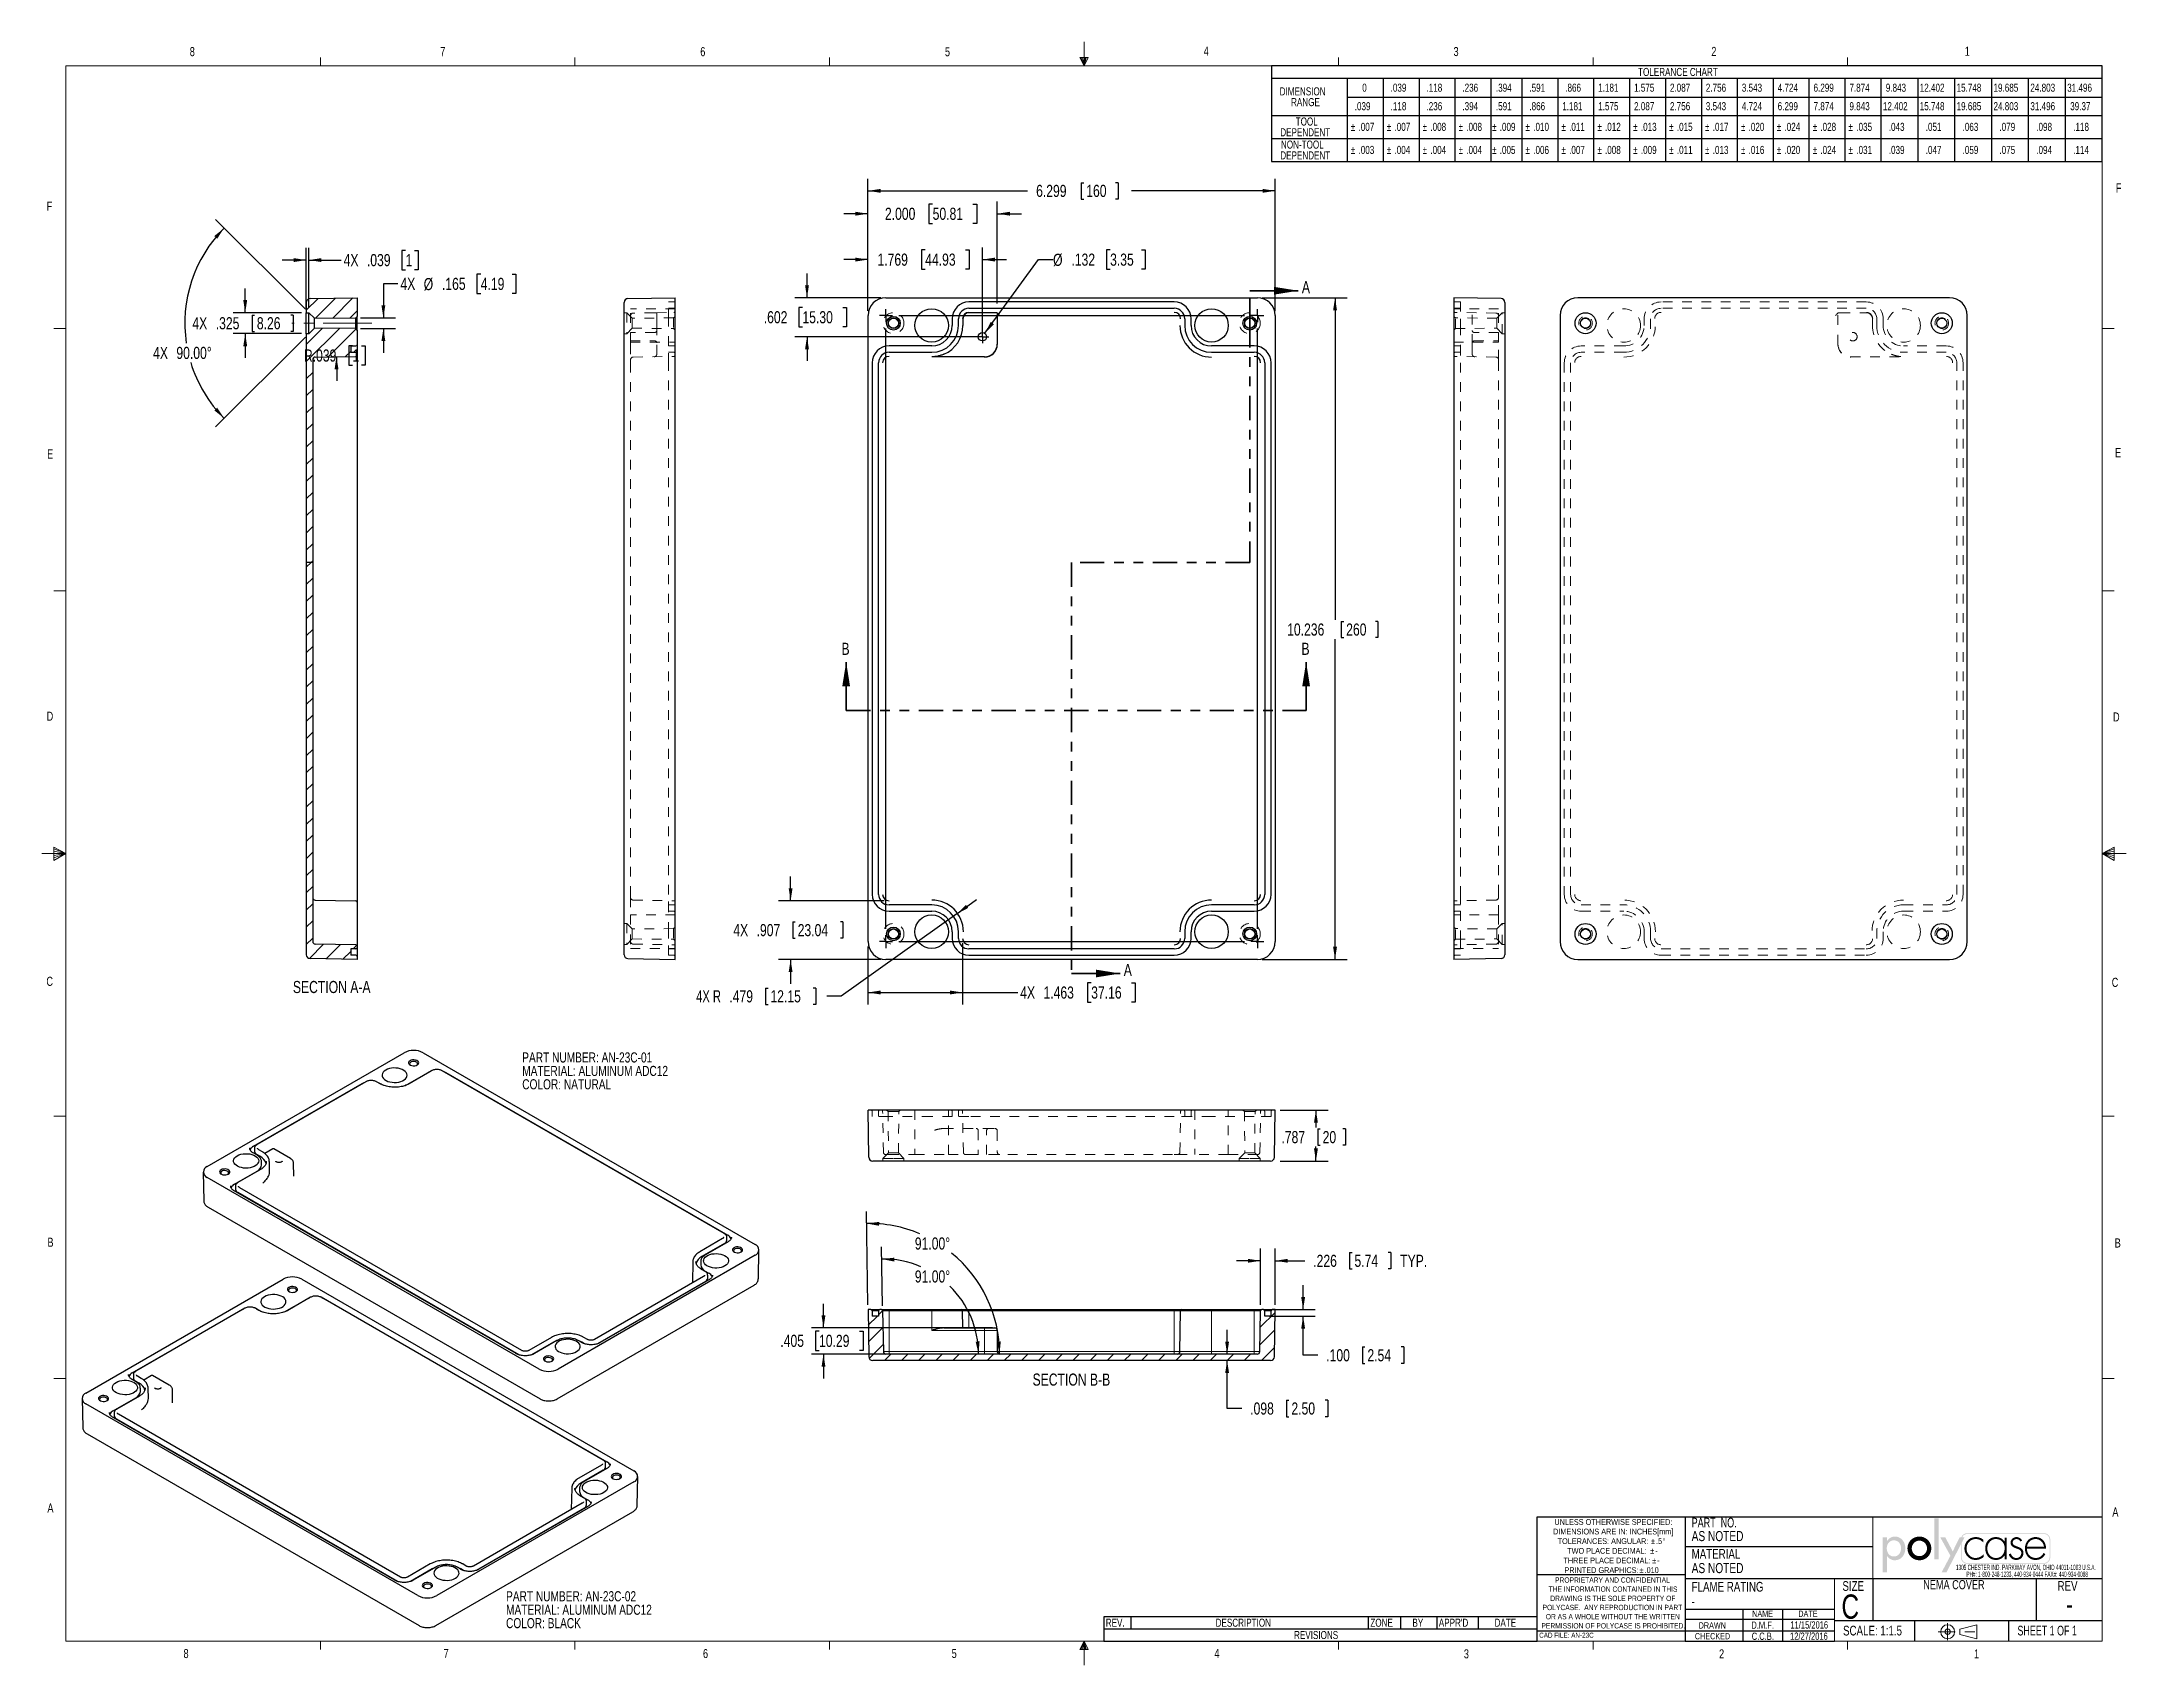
# Paper-space layout 'Sheet1' of a CAD drawing. Header units: inches. Extents: x 0.3 to 21.8, y 0.2 to 16.9.
import ezdxf

# ---------------------------------------------------------------- set-up
doc = ezdxf.new("R2010")
doc.units = ezdxf.units.IN
doc.header["$MEASUREMENT"] = 0
for name, pattern in [('CENTERX2', [0.8, 0.5, -0.1, 0.1, -0.1]), ('HIDDEN', [0.075, 0.05, -0.025]), ('PHANTOM', [0.5, 0.25, -0.05, 0.05, -0.05, 0.05, -0.05])]:
    doc.linetypes.add(name, pattern=pattern)
doc.layers.add('FORMAT', color=7, linetype='Continuous')
doc.layers.add('SLD-0', color=7, linetype='Continuous')
doc.styles.add('SLDTEXTSTYLE0', font='TXT', dxfattribs={"width": 0.525406})
doc.styles.add('SLDTEXTSTYLE1', font='TXT', dxfattribs={"width": 0.75})
doc.styles.add('SLDTEXTSTYLE2', font='TXT', dxfattribs={"width": 0.694444})
doc.styles.add('SLDTEXTSTYLE3', font='TXT', dxfattribs={"width": 0.6875})
doc.dimstyles.new('SLDDIMSTYLE0', dxfattribs={"dimtxt": 0.125, "dimasz": 0.13, "dimexe": 0, "dimexo": 0.0625, "dimgap": 0.03125, "dimtad": 0, "dimtih": 1, "dimtoh": 1, "dimdec": 3, "dimlfac": 1.5, "dimrnd": 1e-09, "dimzin": 12, "dimdsep": 46, "dimtxsty": 'SLDTEXTSTYLE1', "dimsah": 1, "dimcen": 0.09, "dimadec": 0, "dimazin": 3, "dimtfac": 1, "dimtdec": 3, "dimtofl": 0, "dimtmove": 0, "dimatfit": 3, "dimfxl": 0, "dimfrac": 2, "dimtolj": 1, "dimtzin": 12, "dimarcsym": 0})
doc.dimstyles.new('SLDDIMSTYLE1', dxfattribs={"dimtxt": 0.125, "dimasz": 0.13, "dimexe": 0, "dimexo": 0.0625, "dimgap": 0.03125, "dimtad": 0, "dimtih": 1, "dimtoh": 1, "dimdec": 3, "dimlfac": 1.5, "dimrnd": 1e-09, "dimzin": 12, "dimdsep": 46, "dimtxsty": 'SLDTEXTSTYLE1', "dimsah": 1, "dimcen": 0, "dimadec": 0, "dimazin": 3, "dimtfac": 1, "dimtdec": 3, "dimtofl": 0, "dimtmove": 0, "dimatfit": 3, "dimfxl": 0, "dimfrac": 2, "dimtolj": 1, "dimtzin": 12, "dimarcsym": 0})
doc.dimstyles.new('SLDDIMSTYLE2', dxfattribs={"dimtxt": 0.125, "dimasz": 0.13, "dimexe": 0, "dimexo": 0.0625, "dimgap": 0.03125, "dimtad": 0, "dimtih": 1, "dimtoh": 1, "dimdec": 3, "dimlfac": 1.5, "dimrnd": 1e-09, "dimzin": 12, "dimdsep": 46, "dimtxsty": 'SLDTEXTSTYLE1', "dimsah": 1, "dimcen": 0.09, "dimadec": 0, "dimazin": 3, "dimtfac": 1, "dimtdec": 3, "dimtmove": 0, "dimatfit": 0, "dimfxl": 0, "dimfrac": 2, "dimtolj": 1, "dimtzin": 12, "dimarcsym": 0})
doc.dimstyles.new('SLDDIMSTYLE3', dxfattribs={"dimtxt": 0.125, "dimasz": 0.13, "dimexe": 0, "dimexo": 0.0625, "dimgap": 0.03125, "dimtad": 0, "dimtih": 1, "dimtoh": 1, "dimdec": 3, "dimlfac": 1.5, "dimrnd": 1e-09, "dimzin": 4, "dimdsep": 46, "dimtxsty": 'SLDTEXTSTYLE1', "dimsah": 1, "dimcen": 0.09, "dimadec": 0, "dimazin": 1, "dimtfac": 1, "dimtdec": 3, "dimtmove": 0, "dimatfit": 0, "dimfxl": 0, "dimfrac": 2, "dimtolj": 1, "dimtzin": 12, "dimarcsym": 0})
doc.dimstyles.new('SLDDIMSTYLE4', dxfattribs={"dimtxt": 0.125, "dimasz": 0.13, "dimexe": 0, "dimexo": 0.0625, "dimgap": 0.03125, "dimtad": 0, "dimtih": 1, "dimtoh": 1, "dimdec": 3, "dimlfac": 1.5, "dimrnd": 1e-09, "dimzin": 12, "dimdsep": 46, "dimtxsty": 'SLDTEXTSTYLE1', "dimsah": 1, "dimcen": 0, "dimadec": 0, "dimazin": 3, "dimtfac": 1, "dimtdec": 3, "dimtofl": 0, "dimtmove": 0, "dimatfit": 3, "dimfxl": 0, "dimfrac": 2, "dimtolj": 1, "dimtzin": 12, "dimarcsym": 0})
doc.dimstyles.new('SLDDIMSTYLE5', dxfattribs={"dimtxt": 0.125, "dimasz": 0.13, "dimexe": 0, "dimexo": 0.0625, "dimgap": 0.03125, "dimtad": 0, "dimtih": 1, "dimtoh": 1, "dimdec": 4, "dimlfac": 1.5, "dimzin": 4, "dimdsep": 46, "dimtxsty": 'SLDTEXTSTYLE1', "dimsah": 1, "dimcen": 0.09, "dimazin": 1, "dimtfac": 1, "dimtofl": 0, "dimtmove": 0, "dimatfit": 3, "dimfxl": 0, "dimfrac": 2, "dimtolj": 1, "dimtzin": 12, "dimarcsym": 0})
doc.dimstyles.new('SLDDIMSTYLE6', dxfattribs={"dimtxt": 0.125, "dimasz": 0.13, "dimexe": 0, "dimexo": 0.0625, "dimgap": 0.03125, "dimtad": 0, "dimtih": 1, "dimtoh": 1, "dimdec": 3, "dimlfac": 1.5, "dimrnd": 1e-09, "dimzin": 12, "dimdsep": 46, "dimtxsty": 'SLDTEXTSTYLE1', "dimsah": 1, "dimcen": 0, "dimadec": 0, "dimazin": 3, "dimtfac": 1, "dimtdec": 3, "dimtofl": 0, "dimtmove": 0, "dimatfit": 3, "dimfxl": 0, "dimfrac": 2, "dimtolj": 1, "dimtzin": 12, "dimarcsym": 0})
doc.dimstyles.new('SLDDIMSTYLE7', dxfattribs={"dimtxt": 0.125, "dimasz": 0.13, "dimexe": 0, "dimexo": 0.0625, "dimgap": 0.03125, "dimtad": 0, "dimtih": 1, "dimtoh": 1, "dimdec": 4, "dimlfac": 1.5, "dimzin": 4, "dimdsep": 46, "dimtxsty": 'SLDTEXTSTYLE1', "dimsah": 1, "dimcen": 0.09, "dimazin": 1, "dimtfac": 1, "dimtofl": 0, "dimtmove": 0, "dimatfit": 3, "dimfxl": 0, "dimfrac": 2, "dimtolj": 1, "dimtzin": 12, "dimarcsym": 0})

psp = doc.layouts.new('Sheet1')

# ---------------------------------------------------------------- texts
at = {"color": 7, "linetype": 'Continuous', "lineweight": 0, "char_height": 0.09375, "attachment_point": 1, "style": 'SLDTEXTSTYLE1'}
for s, insert in [('8', (1.800111, 16.852678)), ('7', (4.383243, 16.852515)), ('6', (7.065397, 16.8522)), ('5', (9.588563, 16.851661)), ('4', (12.257156, 16.857201)), ('3', (14.83413, 16.85364)), ('2', (17.492839, 16.85456)), ('1', (20.107132, 16.856299)), ('F', (21.665531, 15.446483)), ('F', (0.32424, 15.257604)), ('E', (0.329107, 12.702713)), ('E', (21.656885, 12.716187)), ('D', (0.324101, 9.998487)), ('D', (21.635897, 9.990851)), ('C', (0.321231, 7.264284)), ('C', (21.622712, 7.253687)), ('B', (0.332296, 4.572882)), ('B', (21.65336, 4.565763)), ('A', (0.33186, 1.832329)), ('A', (21.628709, 1.791153)), ('8', (1.735745, 0.331224)), ('7', (4.418465, 0.331758)), ('6', (7.093341, 0.331224)), ('5', (9.658069, 0.331989)), ('4', (12.367957, 0.331989)), ('3', (14.940539, 0.327999)), ('2', (17.57296, 0.327999)), ('1', (20.202292, 0.327999))]:
    psp.add_mtext(s, dxfattribs=dict(at, insert=insert))
at = {"color": 7, "linetype": 'Continuous', "char_height": 0.125, "attachment_point": 1, "style": 'SLDTEXTSTYLE1'}
for s, insert in [('A', (13.270156, 14.43906)), ('B', (8.52203, 10.709085)), ('B', (13.26599, 10.709085)), ('A', (11.432886, 7.397102))]:
    psp.add_mtext(s, dxfattribs=dict(at, insert=insert))
at = {"layer": 'FORMAT', "color": 7}
for s, insert, char_height, attachment_point, style in [('AS NOTED', (17.29014, 1.547844), 0.1041667, 1, 'SLDTEXTSTYLE1'), ('PART  NO.', (17.29014, 1.684789), 0.1, 1, 'SLDTEXTSTYLE2'), ('MATERIAL', (17.29014, 1.362283), 0.1, 1, 'SLDTEXTSTYLE1'), ('AS NOTED', (17.29014, 1.217814), 0.1041667, 1, 'SLDTEXTSTYLE1'), ('FLAME RATING', (17.29014, 1.023057), 0.1, 1, 'SLDTEXTSTYLE1'), ('C', (18.835132, 0.893454), 0.25, 1, 'SLDTEXTSTYLE1'), ('SIZE', (18.844911, 1.030799), 0.1, 1, 'SLDTEXTSTYLE1'), ('NEMA COVER', (19.995122, 1.041648), 0.09375, 2, 'SLDTEXTSTYLE1'), ('REV', (21.0636, 1.031683), 0.1, 1, 'SLDTEXTSTYLE1'), ('-', (17.29014, 0.869038), 0.09375, 1, 'SLDTEXTSTYLE1'), ('NAME', (18.021925, 0.727084), 0.065, 2, 'SLDTEXTSTYLE1'), ('DATE', (18.489427, 0.727084), 0.065, 2, 'SLDTEXTSTYLE1'), ('-', (21.186985, 0.892889), 0.2, 2, 'SLDTEXTSTYLE1'), ('CAD FILE: AN-23C', (15.717496, 0.49958), 0.05208333, 1, 'SLDTEXTSTYLE1'), ('CHECKED', (17.323048, 0.495949), 0.065, 1, 'SLDTEXTSTYLE1'), ('DRAWN', (17.36238, 0.606683), 0.065, 1, 'SLDTEXTSTYLE1'), ('D.M.F.', (18.022013, 0.614636), 0.075, 2, 'SLDTEXTSTYLE1'), ('C.C.B.', (18.024018, 0.500334), 0.075, 2, 'SLDTEXTSTYLE1'), ('12/27/2016', (18.499432, 0.501062), 0.075, 2, 'SLDTEXTSTYLE1'), ('11/15/2016', (18.502978, 0.616796), 0.075, 2, 'SLDTEXTSTYLE1'), ('SCALE: 1:1.5', (18.851567, 0.570626), 0.1, 1, 'SLDTEXTSTYLE1'), ('SHEET 1 OF 1', (20.650081, 0.570951), 0.1, 1, 'SLDTEXTSTYLE3')]:
    psp.add_mtext(s, dxfattribs=dict(at, insert=insert, char_height=char_height, attachment_point=attachment_point, style=style))
at = {"layer": 'SLD-0', "char_height": 0.125, "attachment_point": 2, "style": 'SLDTEXTSTYLE1'}
for s, insert in [('SECTION A-A', (3.264149, 7.221223)), ('SECTION B-B', (10.892847, 3.17223))]:
    psp.add_mtext(s, dxfattribs=dict(at, insert=insert))

# ---------------------------------------------------------------- blocks, each defined once
blk = doc.blocks.new('SW_NOTE_0')
at = {"color": 0, "linetype": 'Continuous', "lineweight": 0, "char_height": 0.055, "attachment_point": 2, "style": 'SLDTEXTSTYLE0'}
for s, insert in [('1305 CHESTER IND. PARKWAY AVON, OHIO 44011-1083 U.S.A.', (0.742, 0.071)), ('PH#: 1-800-248-1233, 440-934-0444 FAX#: 440-934-0088', (0.756, 0))]:
    blk.add_mtext(s, dxfattribs=dict(at, insert=insert))
blk = doc.blocks.new('Block2')
at = {"linetype": 'Continuous'}
blk.add_hatch(color=7, dxfattribs=at).paths.add_polyline_path([(1.559, 0.355), (1.559, 1.505), (1.44, 1.505), (1.44, 0.355)], flags=0)
h = blk.add_hatch(color=7, dxfattribs=at)
edge = h.paths.add_edge_path(flags=0)
edge.add_spline(control_points=[(0.122, 0.452), (0.17, 0.382), (0.245, 0.334), (0.333, 0.334)], knot_values=[4, 4, 4, 4, 5, 5, 5, 5], weights=[1, 1, 1, 1], degree=3, periodic=0)
edge.add_spline(control_points=[(0.333, 0.334), (0.523, 0.334), (0.629, 0.492), (0.629, 0.669)], knot_values=[3, 3, 3, 3, 4, 4, 4, 4], weights=[1, 1, 1, 1], degree=3, periodic=0)
edge.add_spline(control_points=[(0.629, 0.669), (0.629, 0.839), (0.517, 0.994), (0.338, 0.994)], knot_values=[2, 2, 2, 2, 3, 3, 3, 3], weights=[1, 1, 1, 1], degree=3, periodic=0)
edge.add_spline(control_points=[(0.338, 0.994), (0.245, 0.994), (0.171, 0.946), (0.122, 0.872)], knot_values=[1, 1, 1, 1, 2, 2, 2, 2], weights=[1, 1, 1, 1], degree=3, periodic=0)
edge.add_line((0.122, 0.872), (0.119, 0.872))
edge.add_line((0.119, 0.872), (0.119, 0.975))
edge.add_line((0.119, 0.975), (0, 0.975))
edge.add_line((0, 0.975), (0, 0))
edge.add_line((0, 0), (0.119, 0))
edge.add_line((0.119, 0), (0.119, 0.452))
edge.add_line((0.119, 0.452), (0.122, 0.452))
edge = h.paths.add_edge_path(flags=0)
edge.add_spline(control_points=[(0.113, 0.665), (0.113, 0.78), (0.185, 0.888), (0.309, 0.888), (0.437, 0.888), (0.51, 0.786), (0.51, 0.665)], knot_values=[0, 0, 0, 0, 1, 1, 1, 2, 2, 2, 2], weights=[1, 1, 1, 1, 1, 1, 1], degree=3, periodic=0)
edge.add_spline(control_points=[(0.51, 0.665), (0.51, 0.543), (0.439, 0.44), (0.309, 0.44), (0.183, 0.44), (0.113, 0.549), (0.113, 0.665)], knot_values=[2, 2, 2, 2, 3, 3, 3, 4, 4, 4, 4], weights=[1, 1, 1, 1, 1, 1, 1], degree=3, periodic=0)
h = blk.add_hatch(color=7, dxfattribs=at)
edge = h.paths.add_edge_path(flags=0)
edge.add_spline(control_points=[(0.69, 0.664), (0.69, 0.477), (0.836, 0.334), (1.022, 0.334), (1.207, 0.334), (1.353, 0.477), (1.353, 0.664)], knot_values=[0, 0, 0, 0, 1, 1, 1, 2, 2, 2, 2], weights=[1, 1, 1, 1, 1, 1, 1], degree=3, periodic=0)
edge.add_spline(control_points=[(1.353, 0.664), (1.353, 0.851), (1.207, 0.994), (1.022, 0.994), (0.836, 0.994), (0.69, 0.851), (0.69, 0.664)], knot_values=[2, 2, 2, 2, 3, 3, 3, 4, 4, 4, 4], weights=[1, 1, 1, 1, 1, 1, 1], degree=3, periodic=0)
edge = h.paths.add_edge_path(flags=0)
edge.add_spline(control_points=[(1.234, 0.664), (1.234, 0.547), (1.139, 0.448), (1.022, 0.448), (0.904, 0.448), (0.81, 0.547), (0.81, 0.664)], knot_values=[0, 0, 0, 0, 1, 1, 1, 2, 2, 2, 2], weights=[1, 1, 1, 1, 1, 1, 1], degree=3, periodic=0)
edge.add_spline(control_points=[(0.81, 0.664), (0.81, 0.782), (0.904, 0.88), (1.022, 0.88), (1.139, 0.88), (1.234, 0.782), (1.234, 0.664)], knot_values=[2, 2, 2, 2, 3, 3, 3, 4, 4, 4, 4], weights=[1, 1, 1, 1, 1, 1, 1], degree=3, periodic=0)
h = blk.add_hatch(color=7, dxfattribs=at)
edge = h.paths.add_edge_path(flags=0)
edge.add_spline(control_points=[(4.669, 0.413), (4.669, 0.316), (4.59, 0.237), (4.493, 0.237)], knot_values=[7, 7, 7, 7, 8, 8, 8, 8], weights=[1, 1, 1, 1], degree=3, periodic=0)
edge.add_line((4.493, 0.237), (2.356, 0.237))
edge.add_spline(control_points=[(2.356, 0.237), (2.259, 0.237), (2.18, 0.316), (2.18, 0.413)], knot_values=[1, 1, 1, 1, 2, 2, 2, 2], weights=[1, 1, 1, 1], degree=3, periodic=0)
edge.add_line((2.18, 0.413), (2.18, 0.781))
edge.add_line((2.18, 0.781), (1.778, 0))
edge.add_line((1.778, 0), (1.643, 0))
edge.add_line((1.643, 0), (1.887, 0.461))
edge.add_line((1.887, 0.461), (1.603, 0.975))
edge.add_line((1.603, 0.975), (1.742, 0.975))
edge.add_line((1.742, 0.975), (1.952, 0.582))
edge.add_line((1.952, 0.582), (2.146, 0.975))
edge.add_line((2.146, 0.975), (2.192, 0.975))
edge.add_spline(control_points=[(2.192, 0.975), (2.218, 1.041), (2.282, 1.087), (2.356, 1.087)], knot_values=[3.233464, 3.233464, 3.233464, 3.233464, 4, 4, 4, 4], weights=[1, 1, 1, 1], degree=3, periodic=0)
edge.add_line((2.356, 1.087), (4.493, 1.087))
edge.add_spline(control_points=[(4.493, 1.087), (4.59, 1.087), (4.669, 1.008), (4.669, 0.911)], knot_values=[5, 5, 5, 5, 6, 6, 6, 6], weights=[1, 1, 1, 1], degree=3, periodic=0)
edge.add_line((4.669, 0.911), (4.669, 0.413))
edge = h.paths.add_edge_path(flags=0)
edge.add_line((2.215, 0.975), (2.28, 0.975))
edge.add_line((2.28, 0.975), (2.201, 0.821))
edge.add_line((2.201, 0.821), (2.201, 0.413))
edge.add_spline(control_points=[(2.201, 0.413), (2.201, 0.327), (2.271, 0.258), (2.356, 0.258)], knot_values=[2, 2, 2, 2, 3, 3, 3, 3], weights=[1, 1, 1, 1], degree=3, periodic=0)
edge.add_line((2.356, 0.258), (4.493, 0.258))
edge.add_spline(control_points=[(4.493, 0.258), (4.579, 0.258), (4.649, 0.327), (4.649, 0.413)], knot_values=[4, 4, 4, 4, 5, 5, 5, 5], weights=[1, 1, 1, 1], degree=3, periodic=0)
edge.add_line((4.649, 0.413), (4.649, 0.911))
edge.add_spline(control_points=[(4.649, 0.911), (4.649, 0.997), (4.579, 1.066), (4.493, 1.066)], knot_values=[6, 6, 6, 6, 7, 7, 7, 7], weights=[1, 1, 1, 1], degree=3, periodic=0)
edge.add_line((4.493, 1.066), (2.356, 1.066))
edge.add_spline(control_points=[(2.356, 1.066), (2.293, 1.066), (2.239, 1.029), (2.215, 0.975)], knot_values=[0, 0, 0, 0, 0.732403, 0.732403, 0.732403, 0.732403], weights=[1, 1, 1, 1], degree=3, periodic=0)
h = blk.add_hatch(color=7, dxfattribs=at)
edge = h.paths.add_edge_path(flags=0)
edge.add_spline(control_points=[(2.806, 0.905), (2.745, 0.957), (2.672, 0.98), (2.593, 0.98)], knot_values=[8, 8, 8, 8, 9, 9, 9, 9], weights=[1, 1, 1, 1], degree=3, periodic=0)
edge.add_spline(control_points=[(2.593, 0.98), (2.413, 0.98), (2.278, 0.84), (2.278, 0.662)], knot_values=[7, 7, 7, 7, 8, 8, 8, 8], weights=[1, 1, 1, 1], degree=3, periodic=0)
edge.add_spline(control_points=[(2.278, 0.662), (2.278, 0.484), (2.41, 0.342), (2.592, 0.342)], knot_values=[6, 6, 6, 6, 7, 7, 7, 7], weights=[1, 1, 1, 1], degree=3, periodic=0)
edge.add_spline(control_points=[(2.592, 0.342), (2.674, 0.342), (2.752, 0.372), (2.814, 0.427)], knot_values=[5, 5, 5, 5, 6, 6, 6, 6], weights=[1, 1, 1, 1], degree=3, periodic=0)
edge.add_line((2.814, 0.427), (2.814, 0.507))
edge.add_spline(control_points=[(2.814, 0.507), (2.759, 0.44), (2.676, 0.398), (2.589, 0.398)], knot_values=[3, 3, 3, 3, 4, 4, 4, 4], weights=[1, 1, 1, 1], degree=3, periodic=0)
edge.add_spline(control_points=[(2.589, 0.398), (2.445, 0.398), (2.337, 0.523), (2.337, 0.662)], knot_values=[2, 2, 2, 2, 3, 3, 3, 3], weights=[1, 1, 1, 1], degree=3, periodic=0)
edge.add_spline(control_points=[(2.337, 0.662), (2.337, 0.802), (2.446, 0.925), (2.59, 0.925)], knot_values=[1, 1, 1, 1, 2, 2, 2, 2], weights=[1, 1, 1, 1], degree=3, periodic=0)
edge.add_spline(control_points=[(2.59, 0.925), (2.678, 0.925), (2.748, 0.889), (2.806, 0.825)], knot_values=[0, 0, 0, 0, 1, 1, 1, 1], weights=[1, 1, 1, 1], degree=3, periodic=0)
edge.add_line((2.806, 0.825), (2.806, 0.905))
h = blk.add_hatch(color=7, dxfattribs=at)
edge = h.paths.add_edge_path(flags=0)
edge.add_spline(control_points=[(3.392, 0.861), (3.34, 0.938), (3.25, 0.98), (3.156, 0.98)], knot_values=[6, 6, 6, 6, 7, 7, 7, 7], weights=[1, 1, 1, 1], degree=3, periodic=0)
edge.add_spline(control_points=[(3.156, 0.98), (2.972, 0.98), (2.857, 0.844), (2.857, 0.665)], knot_values=[5, 5, 5, 5, 6, 6, 6, 6], weights=[1, 1, 1, 1], degree=3, periodic=0)
edge.add_spline(control_points=[(2.857, 0.665), (2.857, 0.486), (2.973, 0.342), (3.159, 0.342)], knot_values=[4, 4, 4, 4, 5, 5, 5, 5], weights=[1, 1, 1, 1], degree=3, periodic=0)
edge.add_spline(control_points=[(3.159, 0.342), (3.249, 0.342), (3.347, 0.387), (3.392, 0.465)], knot_values=[3, 3, 3, 3, 4, 4, 4, 4], weights=[1, 1, 1, 1], degree=3, periodic=0)
edge.add_line((3.392, 0.465), (3.395, 0.465))
edge.add_line((3.395, 0.465), (3.395, 0.355))
edge.add_line((3.395, 0.355), (3.454, 0.355))
edge.add_line((3.454, 0.355), (3.454, 0.967))
edge.add_line((3.454, 0.967), (3.395, 0.967))
edge.add_line((3.395, 0.967), (3.395, 0.861))
edge.add_line((3.395, 0.861), (3.392, 0.861))
edge = h.paths.add_edge_path(flags=0)
edge.add_spline(control_points=[(3.398, 0.672), (3.398, 0.525), (3.314, 0.397), (3.157, 0.397), (3.009, 0.397), (2.916, 0.525), (2.916, 0.665)], knot_values=[0, 0, 0, 0, 1, 1, 1, 2, 2, 2, 2], weights=[1, 1, 1, 1, 1, 1, 1], degree=3, periodic=0)
edge.add_spline(control_points=[(2.916, 0.665), (2.916, 0.798), (3.013, 0.925), (3.153, 0.925), (3.302, 0.925), (3.398, 0.814), (3.398, 0.672)], knot_values=[2, 2, 2, 2, 3, 3, 3, 4, 4, 4, 4], weights=[1, 1, 1, 1, 1, 1, 1], degree=3, periodic=0)
h = blk.add_hatch(color=7, dxfattribs=at)
edge = h.paths.add_edge_path(flags=0)
edge.add_spline(control_points=[(3.731, 0.98), (3.793, 0.98), (3.861, 0.939), (3.887, 0.882)], knot_values=[11, 11, 11, 11, 12, 12, 12, 12], weights=[1, 1, 1, 1], degree=3, periodic=0)
edge.add_line((3.887, 0.882), (3.836, 0.856))
edge.add_spline(control_points=[(3.836, 0.856), (3.816, 0.898), (3.776, 0.925), (3.728, 0.925)], knot_values=[0, 0, 0, 0, 1, 1, 1, 1], weights=[1, 1, 1, 1], degree=3, periodic=0)
edge.add_spline(control_points=[(3.728, 0.925), (3.677, 0.925), (3.624, 0.882), (3.624, 0.829)], knot_values=[1, 1, 1, 1, 2, 2, 2, 2], weights=[1, 1, 1, 1], degree=3, periodic=0)
edge.add_spline(control_points=[(3.624, 0.829), (3.624, 0.682), (3.922, 0.754), (3.922, 0.533)], knot_values=[2, 2, 2, 2, 3, 3, 3, 3], weights=[1, 1, 1, 1], degree=3, periodic=0)
edge.add_spline(control_points=[(3.922, 0.533), (3.922, 0.42), (3.834, 0.342), (3.724, 0.342)], knot_values=[3, 3, 3, 3, 4, 4, 4, 4], weights=[1, 1, 1, 1], degree=3, periodic=0)
edge.add_spline(control_points=[(3.724, 0.342), (3.622, 0.342), (3.539, 0.404), (3.514, 0.503)], knot_values=[4, 4, 4, 4, 5, 5, 5, 5], weights=[1, 1, 1, 1], degree=3, periodic=0)
edge.add_line((3.514, 0.503), (3.572, 0.522))
edge.add_spline(control_points=[(3.572, 0.522), (3.595, 0.449), (3.644, 0.397), (3.724, 0.397)], knot_values=[6, 6, 6, 6, 7, 7, 7, 7], weights=[1, 1, 1, 1], degree=3, periodic=0)
edge.add_spline(control_points=[(3.724, 0.397), (3.801, 0.397), (3.862, 0.458), (3.862, 0.535)], knot_values=[7, 7, 7, 7, 8, 8, 8, 8], weights=[1, 1, 1, 1], degree=3, periodic=0)
edge.add_spline(control_points=[(3.862, 0.535), (3.862, 0.611), (3.804, 0.635), (3.743, 0.656)], knot_values=[8, 8, 8, 8, 9, 9, 9, 9], weights=[1, 1, 1, 1], degree=3, periodic=0)
edge.add_spline(control_points=[(3.743, 0.656), (3.659, 0.686), (3.564, 0.722), (3.564, 0.825)], knot_values=[9, 9, 9, 9, 10, 10, 10, 10], weights=[1, 1, 1, 1], degree=3, periodic=0)
edge.add_spline(control_points=[(3.564, 0.825), (3.564, 0.918), (3.642, 0.98), (3.731, 0.98)], knot_values=[10, 10, 10, 10, 11, 11, 11, 11], weights=[1, 1, 1, 1], degree=3, periodic=0)
h = blk.add_hatch(color=7, dxfattribs=at)
edge = h.paths.add_edge_path(flags=0)
edge.add_spline(control_points=[(4.554, 0.656), (4.555, 0.832), (4.445, 0.98), (4.26, 0.98)], knot_values=[6, 6, 6, 6, 7, 7, 7, 7], weights=[1, 1, 1, 1], degree=3, periodic=0)
edge.add_spline(control_points=[(4.26, 0.98), (4.081, 0.98), (3.963, 0.833), (3.963, 0.662)], knot_values=[5, 5, 5, 5, 6, 6, 6, 6], weights=[1, 1, 1, 1], degree=3, periodic=0)
edge.add_spline(control_points=[(3.963, 0.662), (3.963, 0.489), (4.078, 0.342), (4.26, 0.342)], knot_values=[4, 4, 4, 4, 5, 5, 5, 5], weights=[1, 1, 1, 1], degree=3, periodic=0)
edge.add_spline(control_points=[(4.26, 0.342), (4.38, 0.342), (4.478, 0.401), (4.534, 0.507)], knot_values=[3, 3, 3, 3, 4, 4, 4, 4], weights=[1, 1, 1, 1], degree=3, periodic=0)
edge.add_line((4.534, 0.507), (4.484, 0.537))
edge.add_spline(control_points=[(4.484, 0.537), (4.44, 0.454), (4.363, 0.398), (4.268, 0.398)], knot_values=[1, 1, 1, 1, 2, 2, 2, 2], weights=[1, 1, 1, 1], degree=3, periodic=0)
edge.add_spline(control_points=[(4.268, 0.398), (4.126, 0.398), (4.019, 0.501), (4.023, 0.656)], knot_values=[0, 0, 0, 0, 1, 1, 1, 1], weights=[1, 1, 1, 1], degree=3, periodic=0)
edge.add_line((4.023, 0.656), (4.554, 0.656))
edge = h.paths.add_edge_path(flags=0)
edge.add_spline(control_points=[(4.023, 0.712), (4.033, 0.827), (4.136, 0.925), (4.261, 0.925)], knot_values=[1, 1, 1, 1, 2, 2, 2, 2], weights=[1, 1, 1, 1], degree=3, periodic=0)
edge.add_spline(control_points=[(4.261, 0.925), (4.387, 0.925), (4.48, 0.824), (4.494, 0.712)], knot_values=[0, 0, 0, 0, 1, 1, 1, 1], weights=[1, 1, 1, 1], degree=3, periodic=0)
edge.add_line((4.494, 0.712), (4.023, 0.712))
blk = doc.blocks.new('POLYCASE LOGO')
at = {"color": 7, "linetype": 'Continuous', "xscale": 0.37, "yscale": 0.37, "zscale": 0.37}
blk.add_blockref('Block2', (0.101, -0.571), dxfattribs=at)
at = {"color": 7, "linetype": 'Continuous', "lineweight": 0}
blk.add_blockref('SW_NOTE_0', (0.835, -0.564), dxfattribs=at)
blk = doc.blocks.new('ThirdAngleProjectionBlock')
at = {"color": 7, "linetype": 'CENTERX2', "lineweight": 18}
for p, q in [((0, 0.253), (1.202, 0.253)), ((0.275, 0.506), (0.275, 0))]:
    blk.add_line(p, q, dxfattribs=at)
at = {"color": 7, "linetype": 'Continuous', "lineweight": 18}
for p, q in [((0.632, 0.332), (1.13, 0.459)), ((0.632, 0.332), (0.632, 0.174)), ((0.632, 0.174), (1.13, 0.048)), ((1.13, 0.459), (1.13, 0.048))]:
    blk.add_line(p, q, dxfattribs=at)
for radius in [0.206, 0.0789]:
    blk.add_circle((0.275, 0.253), radius, dxfattribs=at)
blk = doc.blocks.new('SW_NOTE_1')
at = {"layer": 'FORMAT', "color": 0, "char_height": 0.06, "attachment_point": 2, "style": 'SLDTEXTSTYLE1'}
for s, insert in [('UNLESS OTHERWISE SPECIFIED:', (0.567, 0.077)), ('DIMENSIONS ARE IN: INCHES[mm]', (0.565, -0.022)), ('TOLERANCES: ANGULAR:', (0.46, -0.121)), ('%%p', (0.976, -0.121)), ('.5', (1.038, -0.121)), ('%%d', (1.088, -0.121)), ('THREE PLACE DECIMAL:', (0.501, -0.32)), ('PRINTED GRAPHICS:', (0.444, -0.42)), ('TWO PLACE DECIMAL:', (0.5, -0.221)), ('%%p', (0.857, -0.42)), ('.010', (0.962, -0.42)), ('%%p', (0.968, -0.221)), ('%%p', (0.988, -0.32)), ('-', (1.011, -0.221)), ('-', (1.031, -0.32))]:
    blk.add_mtext(s, dxfattribs=dict(at, insert=insert))
blk = doc.blocks.new('SW_NOTE_2')
at = {"layer": 'FORMAT', "color": 0, "char_height": 0.055, "attachment_point": 2, "style": 'SLDTEXTSTYLE1'}
for s, insert in [('PROPRIETARY AND CONFIDENTIAL', (0.583, 0.071)), ('POLYCASE.  ANY REPRODUCTION IN PART', (0.583, -0.212)), ('THE INFORMATION CONTAINED IN THIS', (0.589, -0.023)), ('DRAWING IS THE SOLE PROPERTY OF', (0.587, -0.118)), ('PERMISSION OF POLYCASE IS PROHIBITED.', (0.592, -0.401)), ('OR AS A WHOLE WITHOUT THE WRITTEN', (0.587, -0.307))]:
    blk.add_mtext(s, dxfattribs=dict(at, insert=insert))
blk = doc.blocks.new('SW_TABLEANNOTATION_0')
at = {"layer": 'SLD-0', "color": 0}
for p, q in [((0, 0), (0, -0.253)), ((4.472, 0), (0, 0)), ((4.472, -0.253), (4.472, 0)), ((0, -0.124), (4.472, -0.124)), ((0.278, 0), (0.278, -0.124)), ((2.729, 0), (2.729, -0.124)), ((3.062, 0), (3.062, -0.124)), ((3.435, 0), (3.435, -0.124)), ((3.863, 0), (3.863, -0.124)), ((0, -0.253), (4.472, -0.253))]:
    blk.add_line(p, q, dxfattribs=at)
at = {"layer": 'SLD-0', "color": 0, "attachment_point": 1, "style": 'SLDTEXTSTYLE1'}
for s, insert, char_height in [('REV.', (0.021, -0.02), 0.0833), ('DESCRIPTION', (1.154, -0.02), 0.08333), ('REVISIONS', (1.963, -0.147), 0.0833), ('ZONE', (2.75, -0.02), 0.0833), ('BY', (3.184, -0.02), 0.0833), ("APPR'D", (3.456, -0.02), 0.0833), ('DATE', (4.031, -0.02), 0.0833)]:
    blk.add_mtext(s, dxfattribs=dict(at, insert=insert, char_height=char_height))
blk = doc.blocks.new('SW_TABLEANNOTATION_1')
at = {"layer": 'SLD-0', "color": 0}
for p, q in [((0, 0), (0, -0.988)), ((8.565, 0), (0, 0)), ((8.565, -0.988), (8.565, 0)), ((0, -0.129), (8.565, -0.129)), ((0.779, -0.129), (0.779, -0.988)), ((1.149, -0.129), (1.149, -0.988)), ((1.52, -0.129), (1.52, -0.988)), ((1.89, -0.129), (1.89, -0.988)), ((2.26, -0.129), (2.26, -0.988)), ((2.581, -0.129), (2.581, -0.988)), ((2.951, -0.129), (2.951, -0.988)), ((3.321, -0.129), (3.321, -0.988)), ((3.691, -0.129), (3.691, -0.988)), ((4.062, -0.129), (4.062, -0.988)), ((4.432, -0.129), (4.432, -0.988)), ((4.802, -0.129), (4.802, -0.988)), ((5.172, -0.129), (5.172, -0.988)), ((5.542, -0.129), (5.542, -0.988)), ((5.913, -0.129), (5.913, -0.988)), ((6.283, -0.129), (6.283, -0.988)), ((6.663, -0.129), (6.663, -0.988)), ((7.043, -0.129), (7.043, -0.988)), ((7.424, -0.129), (7.424, -0.988)), ((7.804, -0.129), (7.804, -0.988)), ((8.184, -0.129), (8.184, -0.988)), ((0.779, -0.324), (8.565, -0.324)), ((0, -0.512), (8.565, -0.512)), ((0, -0.75), (8.565, -0.75)), ((0, -0.988), (8.565, -0.988))]:
    blk.add_line(p, q, dxfattribs=at)
at = {"layer": 'SLD-0', "color": 0, "attachment_point": 1, "style": 'SLDTEXTSTYLE1'}
for s, insert, char_height in [('0', (0.934, -0.185), 0.0833), ('.039', (1.227, -0.185), 0.0833), ('.118', (1.597, -0.185), 0.0833), ('.236', (1.967, -0.185), 0.0833), ('.394', (2.313, -0.185), 0.0833), ('.591', (2.658, -0.185), 0.0833), ('.866', (3.028, -0.185), 0.0833), ('1.181', (3.368, -0.185), 0.0833), ('1.575', (3.738, -0.185), 0.0833), ('TOLERANCE CHART', (3.779, -0.023), 0.08333), ('2.087', (4.108, -0.185), 0.0833), ('2.756', (4.478, -0.185), 0.0833), ('3.543', (4.849, -0.185), 0.0833), ('4.724', (5.219, -0.185), 0.0833), ('6.299', (5.589, -0.185), 0.0833), ('7.874', (5.959, -0.185), 0.0833), ('9.843', (6.334, -0.185), 0.0833), ('12.402', (6.684, -0.185), 0.0833), ('15.748', (7.064, -0.185), 0.0833), ('19.685', (7.445, -0.185), 0.0833), ('24.803', (7.825, -0.185), 0.0833), ('31.496', (8.205, -0.185), 0.0833), ('DIMENSION', (0.083, -0.223), 0.0833), ('RANGE', (0.2, -0.334), 0.0833), ('.039', (0.857, -0.376), 0.0833), ('.118', (1.227, -0.376), 0.0833), ('.236', (1.597, -0.376), 0.0833), ('.394', (1.967, -0.376), 0.0833), ('.591', (2.313, -0.376), 0.0833), ('.866', (2.658, -0.376), 0.0833), ('1.181', (2.997, -0.376), 0.0833), ('1.575', (3.368, -0.376), 0.0833), ('2.087', (3.738, -0.376), 0.0833), ('2.756', (4.108, -0.376), 0.0833), ('3.543', (4.478, -0.376), 0.0833), ('4.724', (4.849, -0.376), 0.0833), ('6.299', (5.219, -0.376), 0.0833), ('7.874', (5.589, -0.376), 0.0833), ('9.843', (5.959, -0.376), 0.0833), ('12.402', (6.304, -0.376), 0.0833), ('15.748', (6.684, -0.376), 0.0833), ('19.685', (7.064, -0.376), 0.0833), ('24.803', (7.445, -0.376), 0.0833), ('31.496', (7.825, -0.376), 0.0833), ('39.37', (8.236, -0.376), 0.0833), ('DEPENDENT', (0.089, -0.645), 0.0833), ('TOOL', (0.248, -0.534), 0.0833), ('%%p', (0.817, -0.589), 0.0833), ('.007', (0.896, -0.589), 0.0833), ('%%p', (1.187, -0.589), 0.0833), ('.007', (1.267, -0.589), 0.0833), ('%%p', (1.557, -0.589), 0.0833), ('.008', (1.637, -0.589), 0.0833), ('%%p', (1.928, -0.589), 0.0833), ('.008', (2.007, -0.589), 0.0833), ('%%p', (2.273, -0.589), 0.0833), ('.009', (2.352, -0.589), 0.0833), ('%%p', (2.618, -0.589), 0.0833), ('.010', (2.698, -0.589), 0.0833), ('%%p', (2.989, -0.589), 0.0833), ('.011', (3.068, -0.589), 0.0833), ('%%p', (3.359, -0.589), 0.0833), ('.012', (3.438, -0.589), 0.0833), ('%%p', (3.729, -0.589), 0.0833), ('.013', (3.808, -0.589), 0.0833), ('%%p', (4.099, -0.589), 0.0833), ('.015', (4.179, -0.589), 0.0833), ('%%p', (4.469, -0.589), 0.0833), ('.017', (4.549, -0.589), 0.0833), ('%%p', (4.84, -0.589), 0.0833), ('.020', (4.919, -0.589), 0.0833), ('%%p', (5.21, -0.589), 0.0833), ('.024', (5.289, -0.589), 0.0833), ('%%p', (5.58, -0.589), 0.0833), ('.028', (5.659, -0.589), 0.0833), ('%%p', (5.95, -0.589), 0.0833), ('.035', (6.03, -0.589), 0.0833), ('.043', (6.365, -0.589), 0.0833), ('.051', (6.746, -0.589), 0.0833), ('.063', (7.126, -0.589), 0.0833), ('.079', (7.506, -0.589), 0.0833), ('.098', (7.886, -0.589), 0.0833), ('.118', (8.267, -0.589), 0.0833), ('NON-TOOL', (0.096, -0.772), 0.0833), ('%%p', (0.817, -0.827), 0.0833), ('.003', (0.896, -0.827), 0.0833), ('%%p', (1.187, -0.827), 0.0833), ('.004', (1.267, -0.827), 0.0833), ('%%p', (1.557, -0.827), 0.0833), ('.004', (1.637, -0.827), 0.0833), ('%%p', (1.928, -0.827), 0.0833), ('.004', (2.007, -0.827), 0.0833), ('%%p', (2.273, -0.827), 0.0833), ('.005', (2.352, -0.827), 0.0833), ('%%p', (2.618, -0.827), 0.0833), ('.006', (2.698, -0.827), 0.0833), ('%%p', (2.989, -0.827), 0.0833), ('.007', (3.068, -0.827), 0.0833), ('%%p', (3.359, -0.827), 0.0833), ('.008', (3.438, -0.827), 0.0833), ('%%p', (3.729, -0.827), 0.0833), ('.009', (3.808, -0.827), 0.0833), ('%%p', (4.099, -0.827), 0.0833), ('.011', (4.179, -0.827), 0.0833), ('%%p', (4.469, -0.827), 0.0833), ('.013', (4.549, -0.827), 0.0833), ('%%p', (4.84, -0.827), 0.0833), ('.016', (4.919, -0.827), 0.0833), ('%%p', (5.21, -0.827), 0.0833), ('.020', (5.289, -0.827), 0.0833), ('%%p', (5.58, -0.827), 0.0833), ('.024', (5.659, -0.827), 0.0833), ('%%p', (5.95, -0.827), 0.0833), ('.031', (6.03, -0.827), 0.0833), ('.039', (6.365, -0.827), 0.0833), ('.047', (6.746, -0.827), 0.0833), ('.059', (7.126, -0.827), 0.0833), ('.075', (7.506, -0.827), 0.0833), ('.094', (7.886, -0.827), 0.0833), ('.114', (8.267, -0.827), 0.0833), ('DEPENDENT', (0.089, -0.883), 0.0833)]:
    blk.add_mtext(s, dxfattribs=dict(at, insert=insert, char_height=char_height))
blk = doc.blocks.new('_D')
at = {"layer": 'SLD-0'}
for p, q in [((12.861, 14.267), (13.737, 14.267)), ((13.612, 14.267), (13.612, 10.945)), ((13.676, 10.93), (13.676, 10.762)), ((13.676, 10.93), (13.702, 10.93)), ((13.676, 10.762), (13.702, 10.762)), ((14.055, 10.93), (14.029, 10.93)), ((14.055, 10.762), (14.029, 10.762)), ((14.055, 10.93), (14.055, 10.762)), ((13.612, 7.443), (13.612, 10.747)), ((12.861, 7.443), (13.737, 7.443))]:
    blk.add_line(p, q, dxfattribs=at)
for points in [[(13.612, 14.267), (13.592, 14.137), (13.632, 14.137)], [(13.612, 7.443), (13.632, 7.573), (13.592, 7.573)]]:
    blk.add_solid(points, dxfattribs=at)
at = {"layer": 'SLD-0', "char_height": 0.125, "attachment_point": 1, "style": 'SLDTEXTSTYLE1'}
for s, insert in [('10.236', (13.118, 10.908)), ('260', (13.727, 10.908))]:
    blk.add_mtext(s, dxfattribs=dict(at, insert=insert))
blk = doc.blocks.new('_D_1')
at = {"layer": 'SLD-0'}
for p, q in [((8.795, 14.134), (8.795, 15.495)), ((12.995, 14.134), (12.995, 15.495)), ((8.795, 15.37), (10.441, 15.37)), ((10.995, 15.454), (10.995, 15.285)), ((10.995, 15.454), (11.02, 15.454)), ((10.995, 15.285), (11.02, 15.285)), ((11.374, 15.454), (11.348, 15.454)), ((11.374, 15.285), (11.348, 15.285)), ((11.374, 15.454), (11.374, 15.285)), ((12.995, 15.37), (11.512, 15.37))]:
    blk.add_line(p, q, dxfattribs=at)
for points in [[(8.795, 15.37), (8.925, 15.35), (8.925, 15.39)], [(12.995, 15.37), (12.865, 15.39), (12.865, 15.35)]]:
    blk.add_solid(points, dxfattribs=at)
at = {"layer": 'SLD-0', "char_height": 0.125, "attachment_point": 1, "style": 'SLDTEXTSTYLE1'}
for s, insert in [('6.299', (10.529, 15.432)), ('160', (11.046, 15.432))]:
    blk.add_mtext(s, dxfattribs=dict(at, insert=insert))
blk = doc.blocks.new('_D_2')
at = {"layer": 'SLD-0'}
for p, q in [((9.711, 7.914), (9.915, 8.06)), ((9.711, 7.914), (8.519, 7.063)), ((7.739, 7.147), (7.739, 6.979)), ((7.739, 7.147), (7.764, 7.147)), ((8.256, 7.147), (8.23, 7.147)), ((8.256, 7.147), (8.256, 6.979)), ((7.739, 6.979), (7.764, 6.979)), ((8.256, 6.979), (8.23, 6.979)), ((8.519, 7.063), (8.369, 7.063))]:
    blk.add_line(p, q, dxfattribs=at)
blk.add_solid([(9.711, 7.914), (9.829, 7.974), (9.806, 8.006)], dxfattribs=at)
at = {"layer": 'SLD-0', "char_height": 0.125, "attachment_point": 1}
for s, insert, style in [('4X R', (7.023, 7.125), 'SLDTEXTSTYLE3'), ('.479', (7.365, 7.125), 'SLDTEXTSTYLE1'), ('12.15', (7.789, 7.125), 'SLDTEXTSTYLE1')]:
    blk.add_mtext(s, dxfattribs=dict(at, insert=insert, style=style))
blk = doc.blocks.new('_D_3')
at = {"layer": 'SLD-0'}
for p, q in [((7.997, 8.048), (7.997, 8.298)), ((8.962, 8.048), (7.872, 8.048)), ((8.02, 7.83), (8.02, 7.661)), ((8.02, 7.83), (8.045, 7.83)), ((8.537, 7.83), (8.511, 7.83)), ((8.537, 7.83), (8.537, 7.661)), ((8.02, 7.661), (8.045, 7.661)), ((8.537, 7.661), (8.511, 7.661)), ((8.929, 7.443), (7.872, 7.443)), ((7.997, 7.443), (7.997, 7.193))]:
    blk.add_line(p, q, dxfattribs=at)
for points in [[(7.997, 8.048), (8.017, 8.178), (7.977, 8.178)], [(7.997, 7.443), (7.977, 7.313), (8.017, 7.313)]]:
    blk.add_solid(points, dxfattribs=at)
at = {"layer": 'SLD-0', "char_height": 0.125, "attachment_point": 1, "style": 'SLDTEXTSTYLE1'}
for s, insert in [('4X', (7.406, 7.808)), ('.907', (7.646, 7.808)), ('23.04', (8.07, 7.808))]:
    blk.add_mtext(s, dxfattribs=dict(at, insert=insert))
blk = doc.blocks.new('_D_4')
at = {"layer": 'SLD-0'}
for p, q in [((8.795, 7.577), (8.795, 6.977)), ((9.771, 7.61), (9.771, 6.977)), ((8.795, 7.102), (9.771, 7.102)), ((9.771, 7.102), (10.339, 7.102)), ((11.097, 7.201), (11.058, 7.201)), ((11.058, 7.201), (11.058, 7.003)), ((11.512, 7.201), (11.55, 7.201)), ((11.55, 7.201), (11.55, 7.003)), ((11.058, 7.003), (11.097, 7.003)), ((11.55, 7.003), (11.512, 7.003))]:
    blk.add_line(p, q, dxfattribs=at)
for points in [[(8.795, 7.102), (8.925, 7.082), (8.925, 7.122)], [(9.771, 7.102), (9.641, 7.122), (9.641, 7.082)]]:
    blk.add_solid(points, dxfattribs=at)
at = {"layer": 'SLD-0', "char_height": 0.125, "attachment_point": 1, "style": 'SLDTEXTSTYLE1'}
for s, insert in [('4X', (10.365, 7.164)), ('1.463', (10.605, 7.164)), ('37.16', (11.097, 7.164))]:
    blk.add_mtext(s, dxfattribs=dict(at, insert=insert))
blk = doc.blocks.new('_D_5')
at = {"layer": 'SLD-0'}
for p, q in [((8.795, 15.134), (8.545, 15.134)), ((8.795, 14.134), (8.795, 15.259)), ((9.462, 15.233), (9.424, 15.233)), ((9.424, 15.233), (9.424, 15.034)), ((9.878, 15.233), (9.916, 15.233)), ((9.916, 15.233), (9.916, 15.034)), ((10.129, 14.209), (10.129, 15.259)), ((10.129, 15.134), (10.379, 15.134)), ((9.424, 15.034), (9.462, 15.034)), ((9.916, 15.034), (9.878, 15.034))]:
    blk.add_line(p, q, dxfattribs=at)
for points in [[(8.795, 15.134), (8.665, 15.154), (8.665, 15.114)], [(10.129, 15.134), (10.259, 15.114), (10.259, 15.154)]]:
    blk.add_solid(points, dxfattribs=at)
at = {"layer": 'SLD-0', "char_height": 0.125, "attachment_point": 1, "style": 'SLDTEXTSTYLE1'}
for s, insert in [('2.000', (8.97, 15.196)), ('50.81', (9.462, 15.196))]:
    blk.add_mtext(s, dxfattribs=dict(at, insert=insert))
blk = doc.blocks.new('_D_6')
at = {"layer": 'SLD-0'}
for p, q in [((10.001, 13.901), (10.554, 14.661)), ((10.554, 14.661), (10.704, 14.661)), ((11.292, 14.76), (11.254, 14.76)), ((11.254, 14.76), (11.254, 14.562)), ((11.615, 14.76), (11.653, 14.76)), ((11.653, 14.76), (11.653, 14.562)), ((11.254, 14.562), (11.292, 14.562)), ((11.653, 14.562), (11.615, 14.562))]:
    blk.add_line(p, q, dxfattribs=at)
blk.add_solid([(10.001, 13.901), (10.093, 13.995), (10.061, 14.018)], dxfattribs=at)
at = {"layer": 'SLD-0', "char_height": 0.125, "attachment_point": 1, "style": 'SLDTEXTSTYLE1'}
for s, insert in [('%%c', (10.704, 14.721)), ('.132', (10.893, 14.723)), ('3.35', (11.292, 14.723))]:
    blk.add_mtext(s, dxfattribs=dict(at, insert=insert))
blk = doc.blocks.new('_D_7')
at = {"layer": 'SLD-0'}
for p, q in [((8.795, 14.661), (8.545, 14.661)), ((8.795, 14.134), (8.795, 14.786)), ((9.385, 14.76), (9.347, 14.76)), ((9.347, 14.76), (9.347, 14.562)), ((9.801, 14.76), (9.839, 14.76)), ((9.839, 14.76), (9.839, 14.562)), ((9.975, 13.916), (9.975, 14.786)), ((9.975, 14.661), (10.225, 14.661)), ((9.347, 14.562), (9.385, 14.562)), ((9.839, 14.562), (9.801, 14.562))]:
    blk.add_line(p, q, dxfattribs=at)
for points in [[(8.795, 14.661), (8.665, 14.681), (8.665, 14.641)], [(9.975, 14.661), (10.105, 14.641), (10.105, 14.681)]]:
    blk.add_solid(points, dxfattribs=at)
at = {"layer": 'SLD-0', "char_height": 0.125, "attachment_point": 1, "style": 'SLDTEXTSTYLE1'}
for s, insert in [('1.769', (8.893, 14.723)), ('44.93', (9.385, 14.723))]:
    blk.add_mtext(s, dxfattribs=dict(at, insert=insert))
blk = doc.blocks.new('_D_8')
at = {"layer": 'SLD-0'}
for p, q in [((8.166, 14.267), (8.166, 14.517)), ((8.929, 14.267), (8.041, 14.267)), ((8.119, 14.166), (8.081, 14.166)), ((8.081, 14.166), (8.081, 13.967)), ((8.535, 14.166), (8.573, 14.166)), ((8.573, 14.166), (8.573, 13.967)), ((9.925, 13.866), (8.041, 13.866)), ((8.081, 13.967), (8.119, 13.967)), ((8.166, 13.866), (8.166, 13.616)), ((8.573, 13.967), (8.535, 13.967))]:
    blk.add_line(p, q, dxfattribs=at)
for points in [[(8.166, 14.267), (8.186, 14.397), (8.146, 14.397)], [(8.166, 13.866), (8.146, 13.736), (8.186, 13.736)]]:
    blk.add_solid(points, dxfattribs=at)
at = {"layer": 'SLD-0', "char_height": 0.125, "attachment_point": 1, "style": 'SLDTEXTSTYLE1'}
for s, insert in [('.602', (7.72, 14.129)), ('15.30', (8.119, 14.129))]:
    blk.add_mtext(s, dxfattribs=dict(at, insert=insert))
blk = doc.blocks.new('SW_CENTERMARKSYMBOL_0')
at = {"layer": 'SLD-0', "color": 0}
for p, q in [((0, 6.457), (-0.067, 6.457)), ((0, 6.457), (0, 6.523)), ((0, 6.457), (0, 6.39)), ((0, 6.457), (0.067, 6.457)), ((0.133, 6.457), (3.699, 6.457)), ((3.832, 6.457), (3.765, 6.457)), ((3.832, 6.457), (3.832, 6.523)), ((3.832, 6.457), (3.832, 6.39)), ((3.832, 6.457), (3.899, 6.457)), ((0, 0.133), (0, 6.323)), ((3.832, 0.133), (3.832, 6.323)), ((0, 0), (-0.067, 0)), ((0, 0), (0, 0.067)), ((0, 0), (0, -0.067)), ((0, 0), (0.067, 0)), ((0.133, 0), (3.699, 0)), ((3.832, 0), (3.765, 0)), ((3.832, 0), (3.832, 0.067)), ((3.832, 0), (3.832, -0.067)), ((3.832, 0), (3.899, 0))]:
    blk.add_line(p, q, dxfattribs=at)
blk = doc.blocks.new('SW_CENTERMARKSYMBOL_1')
at = {"layer": 'SLD-0', "color": 0}
for q in [(-0.067, 0), (0, 0.067), (0, -0.067), (0.067, 0)]:
    blk.add_line((0, 0), q, dxfattribs=at)
blk = doc.blocks.new('_D_9')
at = {"layer": 'SLD-0'}
for p, q in [((2.372, 14.113), (2.372, 14.363)), ((2.952, 14.113), (2.247, 14.113)), ((2.442, 14.089), (2.442, 13.921)), ((2.442, 14.089), (2.467, 14.089)), ((2.866, 14.089), (2.841, 14.089)), ((2.866, 14.089), (2.866, 13.921)), ((2.952, 13.897), (2.247, 13.897)), ((2.372, 13.897), (2.372, 13.647)), ((2.442, 13.921), (2.467, 13.921)), ((2.866, 13.921), (2.841, 13.921))]:
    blk.add_line(p, q, dxfattribs=at)
for points in [[(2.372, 14.113), (2.392, 14.243), (2.352, 14.243)], [(2.372, 13.897), (2.352, 13.767), (2.392, 13.767)]]:
    blk.add_solid(points, dxfattribs=at)
at = {"layer": 'SLD-0', "char_height": 0.125, "attachment_point": 1, "style": 'SLDTEXTSTYLE1'}
for s, insert in [('4X', (1.827, 14.067)), ('.325', (2.068, 14.067)), ('8.26', (2.492, 14.067))]:
    blk.add_mtext(s, dxfattribs=dict(at, insert=insert))
blk = doc.blocks.new('_D_10')
at = {"layer": 'SLD-0'}
for p, q in [((2.993, 14.149), (2.067, 15.075)), ((2.993, 13.861), (2.067, 12.935))]:
    blk.add_line(p, q, dxfattribs=at)
for start, end in [(135, 188.5654), (196.972, 225)]:
    blk.add_arc((3.137, 14.005), 1.388, start, end, dxfattribs=at)
for points in [[(2.155, 14.986), (2.053, 14.904), (2.083, 14.877)], [(2.155, 13.024), (2.083, 13.133), (2.053, 13.106)]]:
    blk.add_solid(points, dxfattribs=at)
at = {"layer": 'SLD-0', "char_height": 0.125, "attachment_point": 1, "style": 'SLDTEXTSTYLE1'}
for s, insert in [('4X', (1.422, 13.761)), ('90.00°', (1.662, 13.761))]:
    blk.add_mtext(s, dxfattribs=dict(at, insert=insert))
blk = doc.blocks.new('_D_11')
at = {"layer": 'SLD-0'}
for p, q in [((3.002, 14.656), (2.752, 14.656)), ((3.002, 14.163), (3.002, 14.781)), ((3.028, 14.163), (3.028, 14.781)), ((3.028, 14.656), (3.362, 14.656)), ((4.026, 14.755), (3.988, 14.755)), ((3.988, 14.755), (3.988, 14.557)), ((4.119, 14.755), (4.157, 14.755)), ((4.157, 14.755), (4.157, 14.557)), ((3.988, 14.557), (4.026, 14.557)), ((4.157, 14.557), (4.119, 14.557))]:
    blk.add_line(p, q, dxfattribs=at)
for points in [[(3.002, 14.656), (2.872, 14.676), (2.872, 14.636)], [(3.028, 14.656), (3.158, 14.636), (3.158, 14.676)]]:
    blk.add_solid(points, dxfattribs=at)
at = {"layer": 'SLD-0', "char_height": 0.125, "attachment_point": 1, "style": 'SLDTEXTSTYLE1'}
for s, insert in [('4X', (3.387, 14.718)), ('.039', (3.627, 14.718)), ('1', (4.026, 14.718))]:
    blk.add_mtext(s, dxfattribs=dict(at, insert=insert))
blk = doc.blocks.new('_D_12')
at = {"layer": 'SLD-0'}
for p, q in [((3.947, 14.411), (3.797, 14.411)), ((3.797, 14.411), (3.797, 14.06)), ((4.801, 14.51), (4.762, 14.51)), ((4.762, 14.51), (4.762, 14.312)), ((5.124, 14.51), (5.162, 14.51)), ((5.162, 14.51), (5.162, 14.312)), ((4.762, 14.312), (4.801, 14.312)), ((5.162, 14.312), (5.124, 14.312)), ((3.562, 14.06), (3.922, 14.06)), ((3.562, 13.95), (3.922, 13.95)), ((3.797, 13.95), (3.797, 13.7))]:
    blk.add_line(p, q, dxfattribs=at)
for points in [[(3.797, 14.06), (3.817, 14.19), (3.777, 14.19)], [(3.797, 13.95), (3.777, 13.82), (3.817, 13.82)]]:
    blk.add_solid(points, dxfattribs=at)
at = {"layer": 'SLD-0', "char_height": 0.125, "attachment_point": 1, "style": 'SLDTEXTSTYLE1'}
for s, insert in [('4X', (3.973, 14.473)), ('%%c', (4.213, 14.471)), ('.165', (4.401, 14.473)), ('4.19', (4.801, 14.473))]:
    blk.add_mtext(s, dxfattribs=dict(at, insert=insert))
blk = doc.blocks.new('_D_13')
at = {"layer": 'SLD-0'}
for p, q in [((3.478, 13.771), (3.44, 13.771)), ((3.44, 13.771), (3.44, 13.573)), ((3.57, 13.771), (3.608, 13.771)), ((3.608, 13.771), (3.608, 13.573)), ((3.312, 13.659), (3.316, 13.409)), ((3.44, 13.573), (3.478, 13.573)), ((3.608, 13.573), (3.57, 13.573))]:
    blk.add_line(p, q, dxfattribs=at)
blk.add_solid([(3.312, 13.659), (3.294, 13.529), (3.334, 13.529)], dxfattribs=at)
at = {"layer": 'SLD-0', "char_height": 0.125, "attachment_point": 1, "style": 'SLDTEXTSTYLE1'}
for s, insert in [('R.039', (2.977, 13.734)), ('1', (3.478, 13.734))]:
    blk.add_mtext(s, dxfattribs=dict(at, insert=insert))
blk = doc.blocks.new('_D_14')
at = {"layer": 'SLD-0'}
for p, q in [((12.499, 3.372), (12.499, 3.622)), ((12.794, 3.372), (12.374, 3.372)), ((12.794, 3.307), (12.374, 3.307)), ((12.499, 2.812), (12.499, 3.307)), ((12.649, 2.812), (12.499, 2.812)), ((13.111, 2.896), (13.111, 2.727)), ((13.111, 2.896), (13.136, 2.896)), ((13.536, 2.896), (13.51, 2.896)), ((13.536, 2.896), (13.536, 2.727)), ((13.111, 2.727), (13.136, 2.727)), ((13.536, 2.727), (13.51, 2.727))]:
    blk.add_line(p, q, dxfattribs=at)
for points in [[(12.499, 3.372), (12.519, 3.502), (12.479, 3.502)], [(12.499, 3.307), (12.479, 3.177), (12.519, 3.177)]]:
    blk.add_solid(points, dxfattribs=at)
at = {"layer": 'SLD-0', "char_height": 0.125, "attachment_point": 1, "style": 'SLDTEXTSTYLE1'}
for s, insert in [('.098', (12.737, 2.874)), ('2.50', (13.162, 2.874))]:
    blk.add_mtext(s, dxfattribs=dict(at, insert=insert))
blk = doc.blocks.new('_D_15')
at = {"layer": 'SLD-0'}
for p, q in [((12.844, 4.335), (12.594, 4.335)), ((12.844, 3.882), (12.844, 4.46)), ((12.995, 3.882), (12.995, 4.46)), ((12.995, 4.335), (13.3, 4.335)), ((13.761, 4.419), (13.761, 4.251)), ((13.761, 4.419), (13.787, 4.419)), ((14.186, 4.419), (14.161, 4.419)), ((14.186, 4.419), (14.186, 4.251)), ((13.761, 4.251), (13.787, 4.251)), ((14.186, 4.251), (14.161, 4.251))]:
    blk.add_line(p, q, dxfattribs=at)
for points in [[(12.844, 4.335), (12.714, 4.355), (12.714, 4.315)], [(12.995, 4.335), (13.125, 4.315), (13.125, 4.355)]]:
    blk.add_solid(points, dxfattribs=at)
at = {"layer": 'SLD-0', "char_height": 0.125, "attachment_point": 1, "style": 'SLDTEXTSTYLE1'}
for s, insert in [('.226', (13.387, 4.397)), ('5.74', (13.812, 4.397)), ('TYP.', (14.284, 4.397))]:
    blk.add_mtext(s, dxfattribs=dict(at, insert=insert))
blk = doc.blocks.new('_D_16')
at = {"layer": 'SLD-0'}
for p, q in [((13.283, 3.832), (13.283, 4.082)), ((12.936, 3.832), (13.408, 3.832)), ((12.936, 3.765), (13.408, 3.765)), ((13.283, 3.361), (13.283, 3.765)), ((13.895, 3.446), (13.895, 3.277)), ((13.895, 3.446), (13.92, 3.446)), ((14.32, 3.446), (14.294, 3.446)), ((14.32, 3.446), (14.32, 3.277)), ((13.433, 3.361), (13.283, 3.361)), ((13.895, 3.277), (13.92, 3.277)), ((14.32, 3.277), (14.294, 3.277))]:
    blk.add_line(p, q, dxfattribs=at)
for points in [[(13.283, 3.832), (13.303, 3.962), (13.263, 3.962)], [(13.283, 3.765), (13.263, 3.635), (13.303, 3.635)]]:
    blk.add_solid(points, dxfattribs=at)
at = {"layer": 'SLD-0', "char_height": 0.125, "attachment_point": 1, "style": 'SLDTEXTSTYLE1'}
for s, insert in [('.100', (13.521, 3.423)), ('2.54', (13.946, 3.423))]:
    blk.add_mtext(s, dxfattribs=dict(at, insert=insert))
blk = doc.blocks.new('_D_17')
at = {"layer": 'SLD-0'}
for p, q in [((8.336, 3.642), (8.336, 3.892)), ((10.079, 3.642), (8.211, 3.642)), ((8.29, 3.609), (8.252, 3.609)), ((8.252, 3.609), (8.252, 3.41)), ((8.706, 3.609), (8.744, 3.609)), ((8.744, 3.609), (8.744, 3.41)), ((10.079, 3.372), (8.211, 3.372)), ((8.252, 3.41), (8.29, 3.41)), ((8.336, 3.372), (8.336, 3.122)), ((8.744, 3.41), (8.706, 3.41))]:
    blk.add_line(p, q, dxfattribs=at)
for points in [[(8.336, 3.642), (8.356, 3.772), (8.316, 3.772)], [(8.336, 3.372), (8.316, 3.242), (8.356, 3.242)]]:
    blk.add_solid(points, dxfattribs=at)
at = {"layer": 'SLD-0', "char_height": 0.125, "attachment_point": 1, "style": 'SLDTEXTSTYLE1'}
for s, insert in [('.405', (7.891, 3.572)), ('10.29', (8.29, 3.572))]:
    blk.add_mtext(s, dxfattribs=dict(at, insert=insert))
blk = doc.blocks.new('_D_18')
at = {"layer": 'SLD-0'}
blk.add_line((8.946, 3.869), (8.935, 4.478), dxfattribs=at)
for start, end in [(66.7454, 91), (0, 45.759)]:
    blk.add_arc((8.954, 3.372), 0.981, start, end, dxfattribs=at)
for points in [[(8.937, 4.353), (9.066, 4.327), (9.068, 4.367)], [(9.935, 3.372), (9.946, 3.504), (9.906, 3.501)]]:
    blk.add_solid(points, dxfattribs=at)
at = {"layer": 'SLD-0', "insert": (9.278, 4.236), "char_height": 0.125, "attachment_point": 1, "style": 'SLDTEXTSTYLE1'}
blk.add_mtext('91.00°', dxfattribs=at)
blk = doc.blocks.new('_D_19')
at = {"layer": 'SLD-0'}
blk.add_line((8.795, 3.882), (8.778, 4.845), dxfattribs=at)
for start, end in [(67.0885, 91), (0, 50.7015)]:
    blk.add_arc((8.804, 3.372), 1.348, start, end, dxfattribs=at)
for points in [[(8.78, 4.72), (8.909, 4.696), (8.911, 4.736)], [(10.151, 3.372), (10.165, 3.503), (10.125, 3.501)]]:
    blk.add_solid(points, dxfattribs=at)
at = {"layer": 'SLD-0', "insert": (9.278, 4.576), "char_height": 0.125, "attachment_point": 1, "style": 'SLDTEXTSTYLE1'}
blk.add_mtext('91.00°', dxfattribs=at)
blk = doc.blocks.new('_D_20')
at = {"layer": 'SLD-0'}
for p, q in [((13.045, 5.889), (13.54, 5.889)), ((13.415, 5.889), (13.415, 5.71)), ((13.433, 5.696), (13.433, 5.527)), ((13.433, 5.696), (13.459, 5.696)), ((13.72, 5.696), (13.694, 5.696)), ((13.72, 5.696), (13.72, 5.527)), ((13.415, 5.364), (13.415, 5.512)), ((13.433, 5.527), (13.459, 5.527)), ((13.72, 5.527), (13.694, 5.527)), ((13.045, 5.364), (13.54, 5.364))]:
    blk.add_line(p, q, dxfattribs=at)
for points in [[(13.415, 5.889), (13.395, 5.759), (13.435, 5.759)], [(13.415, 5.364), (13.435, 5.494), (13.395, 5.494)]]:
    blk.add_solid(points, dxfattribs=at)
at = {"layer": 'SLD-0', "char_height": 0.125, "attachment_point": 1, "style": 'SLDTEXTSTYLE1'}
for s, insert in [('.787', (13.059, 5.673)), ('20', (13.484, 5.673))]:
    blk.add_mtext(s, dxfattribs=dict(at, insert=insert))
blk = doc.blocks.new('SW_NOTE_3')
at = {"layer": 'SLD-0', "color": 0, "char_height": 0.10417, "attachment_point": 1, "style": 'SLDTEXTSTYLE1'}
for s, insert in [('PART NUMBER: AN-23C-02', (0, 0.134)), ('COLOR: BLACK', (0, -0.143)), ('MATERIAL: ALUMINUM ADC12', (0, -0.005))]:
    blk.add_mtext(s, dxfattribs=dict(at, insert=insert))
blk = doc.blocks.new('SW_NOTE_4')
at = {"layer": 'SLD-0', "color": 0, "char_height": 0.10417, "attachment_point": 1, "style": 'SLDTEXTSTYLE1'}
for s, insert in [('PART NUMBER: AN-23C-01', (0, 0.134)), ('COLOR: NATURAL', (0, -0.143)), ('MATERIAL: ALUMINUM ADC12', (0, -0.005))]:
    blk.add_mtext(s, dxfattribs=dict(at, insert=insert))

# ---------------------------------------------------------------- dimensions: what is measured, and where the dimension line sits
at = {"layer": 'SLD-0'}
for base, p1, p2, dimstyle, picture, middle in [((8.795497, 15.369822), (12.994972, 14.083733), (8.795497, 14.083733), 'SLDDIMSTYLE0', '_D_1', (10.976485, 15.369822)), ((10.129004, 15.133602), (8.795497, 14.083733), (10.129004, 14.158793), 'SLDDIMSTYLE3', '_D_5', (9.46225, 15.133602)), ((8.795497, 14.661161), (9.974867, 13.865841), (8.795497, 14.083733), 'SLDDIMSTYLE2', '_D_7', (9.385182, 14.661161))]:
    dim = psp.add_linear_dim(base=base, p1=p1, p2=p2, dimstyle=dimstyle, dxfattribs=at)
    dim.commit()
    dim.dimension.update_dxf_attribs({"geometry": picture, "text_midpoint": middle, "dimtype": 160})
dim = psp.add_angular_dim_2l(base=(1.946849, 13.290413), line1=((3.028434, 13.896659), (3.085487, 13.953712)), line2=((3.028434, 14.113326), (3.085487, 14.056273)), text='4X <>', dimstyle='SLDDIMSTYLE5', dxfattribs=at)
dim.commit()
dim.dimension.update_dxf_attribs({"geometry": '_D_10', "text_midpoint": (1.78291, 13.699049), "dimtype": 162})
for base, p1, p2, text, dimstyle, picture, middle in [((3.002188, 14.655878), (3.028434, 14.113326), (3.002188, 14.113326), '4X <>', 'SLDDIMSTYLE2', '_D_11', (3.790928, 14.655878)), ((9.77083, 7.102106), (8.795497, 7.62704), (9.77083, 7.659596), '4X <>', 'SLDDIMSTYLE0', '_D_4', (10.976485, 7.102106)), ((12.844305, 4.335106), (12.994972, 3.831783), (12.844305, 3.831783), '<> TYP.', 'SLDDIMSTYLE2', '_D_15', (13.992517, 4.335106))]:
    dim = psp.add_linear_dim(base=base, p1=p1, p2=p2, text=text, dimstyle=dimstyle, dxfattribs=at)
    dim.commit()
    dim.dimension.update_dxf_attribs({"geometry": picture, "text_midpoint": middle, "dimtype": 160})
dim = psp.add_diameter_dim_2p(p1=(9.948976, 13.830291), p2=(10.000758, 13.901391), dimstyle='SLDDIMSTYLE4', dxfattribs=at)
dim.commit()
dim.dimension.update_dxf_attribs({"geometry": '_D_6', "text_midpoint": (11.197791, 14.661161), "dimtype": 163})
for base, p1, p2, text, picture, middle in [((3.797154, 14.059993), (3.511692, 13.949993), (3.511692, 14.059993), '4X %%c<>', '_D_12', (3.797154, 14.411076)), ((2.372267, 14.113326), (3.002188, 13.896659), (3.002188, 14.113326), '4X <>', '_D_9', (2.372267, 14.004993)), ((7.996515, 7.443313), (9.01178, 8.04798), (8.979224, 7.443313), '4X <>', '_D_3', (7.996515, 7.745646))]:
    dim = psp.add_linear_dim(base=base, p1=p1, p2=p2, angle=90, text=text, dimstyle='SLDDIMSTYLE2', dxfattribs=at)
    dim.commit()
    dim.dimension.update_dxf_attribs({"geometry": picture, "text_midpoint": middle, "dimtype": 160})
for base, p1, p2, dimstyle, picture, middle in [((8.165576, 14.26746), (9.974867, 13.865841), (8.979224, 14.26746), 'SLDDIMSTYLE2', '_D_8', (8.165576, 14.066651)), ((13.61155, 14.26746), (12.811245, 7.443313), (12.811245, 14.26746), 'SLDDIMSTYLE0', '_D', (13.61155, 10.84601)), ((13.41492, 5.364009), (12.994972, 5.888944), (12.994972, 5.364009), 'SLDDIMSTYLE0', '_D_20', (13.41492, 5.611232)), ((8.336488, 3.642465), (10.129004, 3.372465), (10.129004, 3.642465), 'SLDDIMSTYLE2', '_D_17', (8.336488, 3.509614)), ((13.283128, 3.765116), (12.886305, 3.831783), (12.886305, 3.765116), 'SLDDIMSTYLE3', '_D_16', (13.283128, 3.361237)), ((12.499211, 3.372465), (12.844305, 3.306848), (12.844305, 3.372465), 'SLDDIMSTYLE2', '_D_14', (12.499211, 2.811603))]:
    dim = psp.add_linear_dim(base=base, p1=p1, p2=p2, angle=90, dimstyle=dimstyle, dxfattribs=at)
    dim.commit()
    dim.dimension.update_dxf_attribs({"geometry": picture, "text_midpoint": middle, "dimtype": 160})
dim = psp.add_radius_dim(center=(3.311558, 13.685281), mpoint=(3.312016, 13.659038), dimstyle='SLDDIMSTYLE6', dxfattribs=at)
dim.commit()
dim.dimension.update_dxf_attribs({"geometry": '_D_13', "text_midpoint": (3.311787, 13.67216), "dimtype": 164})
dim = psp.add_radius_dim(center=(9.4518303575, 7.7289795271), mpoint=(9.7114571671, 7.9143303289), text='4X <>', dimstyle='SLDDIMSTYLE1', dxfattribs=at)
dim.commit()
dim.dimension.update_dxf_attribs({"geometry": '_D_2', "text_midpoint": (7.6649538787, 7.063049671), "dimtype": 164})
for base, line2, picture, middle in [((10.021358, 3.949457), ((8.795497, 3.831783), (8.803985, 3.345531)), '_D_19', (9.51886, 4.514543)), ((9.8577, 3.753746), ((8.946392, 3.818682), (8.953731, 3.398254)), '_D_18', (9.51886, 4.17425))]:
    dim = psp.add_angular_dim_2l(base=base, line1=((8.979974, 3.372465), (12.810495, 3.372465)), line2=line2, dimstyle='SLDDIMSTYLE7', dxfattribs=at)
    dim.commit()
    dim.dimension.update_dxf_attribs({"geometry": picture, "text_midpoint": middle, "dimtype": 162})

# ---------------------------------------------------------------- hatches: boundary and pattern name
at = {"linetype": 'Continuous', "lineweight": 18}
h = psp.add_hatch(dxfattribs=at)
h.set_pattern_fill('ANSI31', angle=3e-322, style=0)
edge = h.paths.add_edge_path(flags=0)
edge.add_line((3.002188, 14.219608), (3.002188, 14.113326))
edge.add_line((3.002188, 14.113326), (3.028434, 14.113326))
edge.add_line((3.028434, 14.113326), (3.085487, 14.056273))
edge.add_line((3.085487, 14.056273), (3.511692, 14.059993))
edge.add_line((3.511692, 14.059993), (3.527122, 14.075423))
edge.add_line((3.527122, 14.075423), (3.527122, 14.26746))
edge.add_line((3.527122, 14.26746), (3.040871, 14.258972))
edge.add_arc((3.041558, 14.219608), 0.03937, 91, 180)
h = psp.add_hatch(dxfattribs=at)
h.set_pattern_fill('ANSI31', angle=3e-322, style=0)
edge = h.paths.add_edge_path(flags=0)
edge.add_line((3.028434, 13.896659), (3.002188, 13.896659))
edge.add_line((3.002188, 13.896659), (3.002188, 11.536762))
edge.add_line((3.002188, 11.536762), (3.067805, 11.536762))
edge.add_line((3.067805, 11.536762), (3.067805, 13.628983))
edge.add_arc((3.094051, 13.628983), 0.026247, 91, 180, ccw=False)
edge.add_line((3.093593, 13.655226), (3.514022, 13.662565))
edge.add_arc((3.513789, 13.675896), 0.013333, 271, 360)
edge.add_line((3.527122, 13.675896), (3.527122, 13.69146))
edge.add_arc((3.513789, 13.69146), 0.013333, 0, 90)
edge.add_line((3.513789, 13.704793), (3.460455, 13.704793))
edge.add_line((3.460455, 13.704793), (3.460455, 13.770127))
edge.add_line((3.460455, 13.770127), (3.513789, 13.770127))
edge.add_arc((3.513789, 13.78346), 0.013333, 270, 360)
edge.add_line((3.527122, 13.78346), (3.527122, 13.934562))
edge.add_line((3.527122, 13.934562), (3.511692, 13.949993))
edge.add_line((3.511692, 13.949993), (3.085487, 13.953712))
edge.add_line((3.085487, 13.953712), (3.028434, 13.896659))
h = psp.add_hatch(dxfattribs=at)
h.set_pattern_fill('ANSI31', angle=3e-322, style=0)
edge = h.paths.add_edge_path(flags=0)
edge.add_line((3.067805, 11.536762), (3.002188, 11.536762))
edge.add_line((3.002188, 11.536762), (3.002188, 7.491164))
edge.add_arc((3.041558, 7.491164), 0.03937, 180, 269)
edge.add_line((3.040871, 7.4518), (3.527122, 7.443313))
edge.add_line((3.527122, 7.443313), (3.527122, 7.473313))
edge.add_arc((3.513789, 7.473313), 0.013333, 0, 90)
edge.add_line((3.513789, 7.486646), (3.460455, 7.486646))
edge.add_line((3.460455, 7.486646), (3.460455, 7.55198))
edge.add_line((3.460455, 7.55198), (3.513789, 7.55198))
edge.add_arc((3.513789, 7.565313), 0.013333, 270, 360)
edge.add_line((3.527122, 7.565313), (3.527122, 7.580877))
edge.add_arc((3.513789, 7.580877), 0.013333, 0, 89)
edge.add_line((3.514022, 7.594208), (3.093593, 7.601547))
edge.add_arc((3.094051, 7.62779), 0.026247, 180, 269, ccw=False)
edge.add_line((3.067805, 7.62779), (3.067805, 11.536762))
h = psp.add_hatch(dxfattribs=at)
h.set_pattern_fill('ANSI31', angle=3e-322, style=0)
edge = h.paths.add_edge_path(flags=0)
edge.add_line((12.951639, 3.818449), (12.951639, 3.765116))
edge.add_line((12.951639, 3.765116), (12.886305, 3.765116))
edge.add_line((12.886305, 3.765116), (12.886305, 3.818449))
edge.add_arc((12.872972, 3.818449), 0.013333, 0, 90)
edge.add_line((12.872972, 3.831783), (12.857408, 3.831783))
edge.add_arc((12.857408, 3.818449), 0.013333, 90, 179)
edge.add_line((12.844077, 3.818682), (12.836738, 3.398254))
edge.add_arc((12.810495, 3.398712), 0.026247, 270, 359, ccw=False)
edge.add_line((12.810495, 3.372465), (8.979974, 3.372465))
edge.add_arc((8.979974, 3.398712), 0.026247, 181, 270, ccw=False)
edge.add_line((8.953731, 3.398254), (8.946392, 3.818682))
edge.add_arc((8.933061, 3.818449), 0.013333, 1, 90)
edge.add_line((8.933061, 3.831783), (8.917497, 3.831783))
edge.add_arc((8.917497, 3.818449), 0.013333, 90, 180)
edge.add_line((8.904164, 3.818449), (8.904164, 3.765116))
edge.add_line((8.904164, 3.765116), (8.83883, 3.765116))
edge.add_line((8.83883, 3.765116), (8.83883, 3.818449))
edge.add_arc((8.825497, 3.818449), 0.013333, 0, 90)
edge.add_line((8.825497, 3.831783), (8.795497, 3.831783))
edge.add_line((8.795497, 3.831783), (8.803985, 3.345531))
edge.add_arc((8.843349, 3.346218), 0.03937, 181, 270)
edge.add_line((8.843349, 3.306848), (12.94712, 3.306848))
edge.add_arc((12.94712, 3.346218), 0.03937, 270, 359)
edge.add_line((12.986485, 3.345531), (12.994972, 3.831783))
edge.add_line((12.994972, 3.831783), (12.964972, 3.831783))
edge.add_arc((12.964972, 3.818449), 0.013333, 90, 180)

# ---------------------------------------------------------------- linework, layer by layer
at = {"color": 7, "linetype": 'Continuous', "lineweight": 18}
for p, q in [((11.02288, 16.660601), (11.02288, 16.908296)), ((0.52288, 16.660601), (21.52288, 16.660601)), ((0.52288, 16.660601), (0.52288, 0.410601)), ((3.14788, 16.660601), (3.14788, 16.7454)), ((5.77288, 16.660601), (5.77288, 16.7454)), ((8.39788, 16.660601), (8.39788, 16.7454)), ((10.980905, 16.74622), (11.066996, 16.74622)), ((11.02288, 16.660601), (10.980905, 16.74622)), ((11.02288, 16.660601), (10.98907, 16.74622)), ((11.02288, 16.660601), (11.008552, 16.74622)), ((11.02288, 16.660601), (11.035826, 16.74622)), ((11.02288, 16.660601), (11.045956, 16.74622)), ((11.02288, 16.660601), (11.066996, 16.74622)), ((13.64788, 16.660601), (13.64788, 16.7454)), ((16.27288, 16.660601), (16.27288, 16.7454)), ((18.89788, 16.660601), (18.89788, 16.7454)), ((21.52288, 0.410601), (21.52288, 16.660601)), ((0.52288, 13.951601), (0.39788, 13.951601)), ((21.52288, 13.951601), (21.64788, 13.951601)), ((0.52288, 11.243601), (0.39788, 11.243601)), ((21.52288, 11.243601), (21.64788, 11.243601)), ((0.39889, 8.601141), (0.39889, 8.462331)), ((0.52288, 8.535601), (0.39889, 8.601141)), ((21.52288, 8.535601), (21.64687, 8.601141)), ((21.64687, 8.601141), (21.64687, 8.462331)), ((0.52288, 8.535601), (0.27288, 8.535601)), ((0.39889, 8.582675), (0.52288, 8.535601)), ((0.39889, 8.558725), (0.52288, 8.535601)), ((0.39889, 8.462331), (0.52288, 8.535601)), ((0.39889, 8.489637), (0.52288, 8.535601)), ((0.39889, 8.516351), (0.52288, 8.535601)), ((21.64687, 8.582675), (21.52288, 8.535601)), ((21.64687, 8.558725), (21.52288, 8.535601)), ((21.64687, 8.516351), (21.52288, 8.535601)), ((21.64687, 8.489637), (21.52288, 8.535601)), ((21.64687, 8.462331), (21.52288, 8.535601)), ((21.52288, 8.535601), (21.77288, 8.535601)), ((0.52288, 5.827601), (0.39788, 5.827601)), ((21.52288, 5.827601), (21.64788, 5.827601)), ((0.52288, 3.119601), (0.39788, 3.119601)), ((21.52288, 3.119601), (21.64788, 3.119601)), ((21.52288, 0.410601), (0.52288, 0.410601)), ((3.14788, 0.410601), (3.14788, 0.325802)), ((5.77288, 0.410601), (5.77288, 0.325802)), ((8.39788, 0.410601), (8.39788, 0.325802)), ((11.02288, 0.410601), (10.980905, 0.324981)), ((10.980905, 0.324981), (11.066996, 0.324981)), ((11.02288, 0.410601), (10.98907, 0.324981)), ((11.02288, 0.410601), (11.008552, 0.324981)), ((11.02288, 0.410601), (11.02288, 0.162905)), ((11.02288, 0.410601), (11.066996, 0.324981)), ((11.02288, 0.410601), (11.045956, 0.324981)), ((11.02288, 0.410601), (11.035826, 0.324981)), ((13.64788, 0.410601), (13.64788, 0.325802)), ((16.27288, 0.410601), (16.27288, 0.325802)), ((18.89788, 0.410601), (18.89788, 0.325802))]:
    psp.add_line(p, q, dxfattribs=at)
at = {"color": 7, "linetype": 'Continuous', "lineweight": 25}
for p, q in [((3.002188, 14.219608), (3.002188, 14.113326)), ((3.040871, 14.258972), (3.527122, 14.26746)), ((3.527122, 14.26746), (3.527122, 14.075423)), ((6.280897, 14.083733), (6.280897, 14.219608)), ((6.31958, 14.258972), (6.805832, 14.26746)), ((6.805832, 14.083733), (6.805832, 14.26746)), ((8.979224, 14.26746), (12.811245, 14.26746)), ((11.954022, 14.224127), (9.836447, 14.224127)), ((14.838093, 14.26746), (14.838093, 14.083733)), ((15.324344, 14.258972), (14.838093, 14.26746)), ((15.363027, 14.219608), (15.363027, 14.083733)), ((19.948783, 14.26746), (16.116762, 14.26746)), ((3.002188, 14.113326), (3.028434, 14.113326)), ((3.002188, 13.896659), (3.002188, 14.113326)), ((3.028434, 13.896659), (3.028434, 14.113326)), ((3.028434, 14.113326), (3.085487, 14.056273)), ((3.085487, 14.056273), (3.511692, 14.059993)), ((3.085487, 13.953712), (3.085487, 14.056273)), ((3.511692, 14.059993), (3.527122, 14.075423)), ((3.511692, 13.949993), (3.511692, 14.059993)), ((3.527122, 13.934562), (3.527122, 14.075423)), ((6.280897, 7.62704), (6.280897, 14.083733)), ((6.805832, 7.62704), (6.805832, 14.083733)), ((8.795497, 7.62704), (8.795497, 14.083733)), ((9.663497, 14.051176), (9.663497, 13.981793)), ((9.72883, 13.981793), (9.72883, 14.051176)), ((9.774135, 14.051176), (9.774135, 13.981793)), ((9.836447, 14.158793), (11.954022, 14.158793)), ((10.102757, 14.113489), (9.836447, 14.113489)), ((10.129004, 14.11303), (10.129004, 13.790284)), ((12.061639, 14.051176), (12.061639, 13.981793)), ((12.126972, 13.981793), (12.126972, 14.051176)), ((12.994972, 14.083733), (12.994972, 7.62704)), ((14.838093, 14.083733), (14.838093, 7.62704)), ((15.363027, 14.083733), (15.363027, 7.62704)), ((15.933035, 14.083733), (15.933035, 7.62704)), ((20.13251, 7.62704), (20.13251, 14.083733)), ((3.028434, 13.896659), (3.002188, 13.896659)), ((3.002188, 13.896659), (3.002188, 11.536762)), ((3.085487, 13.953712), (3.028434, 13.896659)), ((3.511692, 13.949993), (3.085487, 13.953712)), ((3.460455, 13.770126), (3.513789, 13.770126)), ((3.460455, 13.770126), (3.460455, 13.704793)), ((3.527122, 13.934562), (3.511692, 13.949993)), ((3.527122, 13.934562), (3.527122, 13.78346)), ((3.527122, 13.78346), (3.527122, 13.69146)), ((9.45183, 13.770126), (9.011781, 13.770126)), ((10.129004, 13.790284), (10.129004, 13.786487)), ((12.778689, 13.770126), (12.338639, 13.770126)), ((3.067805, 13.628983), (3.067805, 11.536762)), ((3.093593, 13.655226), (3.514022, 13.662564)), ((3.460455, 13.704793), (3.513789, 13.704793)), ((3.527122, 13.69146), (3.527122, 13.675896)), ((3.527122, 13.675896), (3.527122, 13.597176)), ((3.527122, 13.597176), (3.527122, 8.113596)), ((8.83883, 13.597176), (8.83883, 8.113596)), ((8.904164, 8.113596), (8.904164, 13.597176)), ((9.011781, 13.704793), (9.45183, 13.704793)), ((9.99777, 13.659038), (9.45183, 13.659038)), ((12.338639, 13.704793), (12.778689, 13.704793)), ((12.886305, 13.597176), (12.886305, 8.113596)), ((12.951639, 8.113596), (12.951639, 13.597176)), ((3.002188, 11.536762), (3.002188, 7.491164)), ((3.067805, 11.536762), (3.002188, 11.536762)), ((3.067805, 11.536762), (3.067805, 7.62779)), ((3.093593, 8.055547), (3.514022, 8.048208)), ((3.527122, 8.113596), (3.527122, 8.034877)), ((3.527122, 8.034877), (3.527122, 7.72898)), ((9.45183, 8.005979), (9.011781, 8.005979)), ((12.778689, 8.005979), (12.338639, 8.005979)), ((9.011781, 7.940646), (9.45183, 7.940646)), ((12.338639, 7.940646), (12.778689, 7.940646)), ((3.514022, 7.594208), (3.093593, 7.601547)), ((3.513789, 7.55198), (3.460455, 7.55198)), ((3.460455, 7.55198), (3.460455, 7.486646)), ((3.527122, 7.72898), (3.527122, 7.659596)), ((3.527122, 7.659596), (3.527122, 7.580877)), ((3.527122, 7.580877), (3.527122, 7.565313)), ((3.527122, 7.565313), (3.527122, 7.473313)), ((6.280897, 7.491164), (6.280897, 7.62704)), ((6.805832, 7.443313), (6.805832, 7.62704)), ((9.663497, 7.72898), (9.663497, 7.659596)), ((9.72883, 7.659596), (9.72883, 7.72898)), ((11.954022, 7.55198), (9.836447, 7.55198)), ((12.061639, 7.72898), (12.061639, 7.659596)), ((12.126972, 7.659596), (12.126972, 7.72898)), ((14.838093, 7.62704), (14.838093, 7.443313)), ((15.363027, 7.62704), (15.363027, 7.491164)), ((3.527122, 7.443313), (3.040871, 7.4518)), ((3.513789, 7.486646), (3.460455, 7.486646)), ((3.527122, 7.473313), (3.527122, 7.443313)), ((6.31958, 7.4518), (6.805832, 7.443313)), ((12.811245, 7.443313), (8.979224, 7.443313)), ((9.836447, 7.486646), (11.954022, 7.486646)), ((15.324344, 7.4518), (14.838093, 7.443313)), ((16.116762, 7.443313), (19.948783, 7.443313)), ((1.979179, 5.307754), (4.011415, 6.480939)), ((4.206287, 6.480939), (7.630465, 4.504203)), ((4.026761, 6.144451), (4.2579, 6.277885)), ((4.29462, 6.295123), (4.061248, 6.1604)), ((7.312729, 4.616308), (4.404621, 6.295123)), ((4.441341, 6.277885), (7.349449, 4.59907)), ((2.456771, 5.516102), (3.579784, 6.164404)), ((3.616504, 6.181642), (2.493491, 5.53334)), ((3.763302, 6.1604), (3.726506, 6.181642)), ((3.763226, 6.164404), (3.797558, 6.144584)), ((8.979224, 5.888944), (8.795497, 5.888944)), ((8.803985, 5.402692), (8.795497, 5.888944)), ((12.811245, 5.888944), (8.979224, 5.888944)), ((12.994972, 5.888944), (12.811245, 5.888944)), ((12.986484, 5.402692), (12.994972, 5.888944)), ((2.418863, 5.49851), (2.418779, 5.495814)), ((2.491495, 5.426202), (2.454699, 5.447444)), ((2.467779, 5.495814), (2.467779, 5.463153)), ((2.528215, 5.408964), (2.491419, 5.430205)), ((2.54854, 5.459133), (2.511744, 5.480375)), ((2.656678, 5.488649), (2.574478, 5.441197)), ((2.837924, 5.390674), (2.66659, 5.489583)), ((1.93883, 5.250524), (1.945195, 4.952786)), ((5.403357, 3.218521), (1.979179, 5.195257)), ((2.260195, 5.124634), (2.493567, 5.259357)), ((2.530287, 5.276595), (2.296915, 5.141872)), ((2.540064, 5.324159), (2.540064, 5.356821)), ((2.589064, 5.356821), (2.588948, 5.360817)), ((2.623024, 5.250769), (2.620717, 5.358669)), ((2.87285, 5.207403), (2.870831, 5.342165)), ((8.979224, 5.364009), (8.843349, 5.364009)), ((12.811245, 5.364009), (8.979224, 5.364009)), ((12.947121, 5.364009), (12.811245, 5.364009)), ((2.222287, 5.107043), (2.222203, 5.104347)), ((5.166231, 3.377161), (2.258124, 5.055976)), ((2.271203, 5.104347), (2.271203, 5.071685)), ((5.193381, 3.365448), (2.294843, 5.038738)), ((5.223276, 3.410092), (2.315168, 5.088907)), ((1.989793, 4.886972), (5.413972, 2.910236)), ((7.294476, 4.563343), (7.061104, 4.42862)), ((7.35152, 4.530412), (7.118148, 4.395689)), ((7.338441, 4.546121), (7.338441, 4.578782)), ((7.387356, 4.576086), (7.387441, 4.578782)), ((7.630465, 4.391706), (5.598229, 3.218521)), ((6.988927, 4.328156), (6.984182, 4.106227)), ((7.02058, 4.326308), (7.020696, 4.322312)), ((7.06958, 4.326308), (7.06958, 4.293646)), ((7.3148, 4.513173), (7.081429, 4.378451)), ((7.664449, 4.149235), (7.670814, 4.446973)), ((0.729606, 2.97073), (2.761842, 4.143915)), ((2.956714, 4.143915), (6.380893, 2.167179)), ((7.0979, 4.171875), (5.974886, 3.523573)), ((7.118225, 4.121706), (6.004067, 3.478516)), ((7.154944, 4.138944), (6.031931, 3.490642)), ((7.116153, 4.22484), (7.079357, 4.246082)), ((7.116077, 4.228844), (7.152873, 4.207602)), ((7.141865, 4.154653), (7.141865, 4.187315)), ((7.190781, 4.184618), (7.190865, 4.187315)), ((2.777188, 3.807427), (3.008327, 3.94086)), ((3.045047, 3.958099), (2.811675, 3.823376)), ((6.063156, 2.279284), (3.155049, 3.958099)), ((3.191769, 3.94086), (6.099876, 2.262046)), ((5.587615, 2.910236), (7.619851, 4.083421)), ((1.207198, 3.179078), (2.330212, 3.82738)), ((2.366932, 3.844618), (1.243918, 3.196316)), ((2.513729, 3.823376), (2.476933, 3.844618)), ((2.513653, 3.82738), (2.547985, 3.80756)), ((8.795497, 3.831783), (8.803985, 3.345531)), ((8.825497, 3.831783), (8.795497, 3.831783)), ((8.825497, 3.831783), (8.917497, 3.831783)), ((8.83883, 3.818449), (8.83883, 3.765116)), ((8.904164, 3.765116), (8.83883, 3.765116)), ((8.904164, 3.818449), (8.904164, 3.765116)), ((8.933061, 3.831783), (8.917497, 3.831783)), ((8.933061, 3.831783), (9.011781, 3.831783)), ((8.946392, 3.818682), (8.953731, 3.398254)), ((9.011781, 3.831783), (9.45183, 3.831783)), ((9.45183, 3.831783), (9.757728, 3.831783)), ((9.757728, 3.831783), (9.836447, 3.831783)), ((9.774135, 3.642465), (9.771059, 3.818682)), ((9.836447, 3.831783), (11.954022, 3.831783)), ((11.954022, 3.831783), (12.032741, 3.831783)), ((12.012072, 3.398254), (12.01941, 3.818682)), ((12.032741, 3.831783), (12.338639, 3.831783)), ((12.338639, 3.831783), (12.778689, 3.831783)), ((12.778689, 3.831783), (12.857408, 3.831783)), ((12.836738, 3.398254), (12.844077, 3.818682)), ((12.872972, 3.831783), (12.857408, 3.831783)), ((12.872972, 3.831783), (12.964972, 3.831783)), ((12.886305, 3.765116), (12.886305, 3.818449)), ((12.951639, 3.765116), (12.886305, 3.765116)), ((12.951639, 3.765116), (12.951639, 3.818449)), ((12.994972, 3.831783), (12.964972, 3.831783)), ((12.986484, 3.345531), (12.994972, 3.831783)), ((5.530143, 3.544815), (5.296771, 3.410092)), ((5.550467, 3.494646), (5.325951, 3.365035)), ((5.587187, 3.511884), (5.353815, 3.377161)), ((5.844347, 3.490642), (5.807551, 3.511884)), ((5.871497, 3.478928), (5.84427, 3.494646)), ((5.901391, 3.523573), (5.864595, 3.544815)), ((9.578167, 3.642465), (9.99777, 3.642465)), ((9.99777, 3.642465), (10.102757, 3.642465)), ((10.129004, 3.616218), (10.129004, 3.398712)), ((12.947121, 3.306848), (8.843349, 3.306848)), ((12.810495, 3.372465), (8.979974, 3.372465)), ((1.16929, 3.161486), (1.169206, 3.15879)), ((1.241923, 3.089178), (1.205127, 3.110419)), ((1.218206, 3.15879), (1.218206, 3.126129)), ((1.278642, 3.071939), (1.241846, 3.093181)), ((1.298967, 3.122109), (1.262171, 3.14335)), ((1.290491, 2.987135), (1.290491, 3.019797)), ((1.407105, 3.151625), (1.324906, 3.104172)), ((1.339491, 3.019797), (1.339376, 3.023793)), ((1.373451, 2.913745), (1.371144, 3.021645)), ((1.588352, 3.05365), (1.417018, 3.152559)), ((0.689257, 2.9135), (0.695622, 2.615762)), ((4.153785, 0.881497), (0.729606, 2.858233)), ((1.010623, 2.78761), (1.243994, 2.922333)), ((1.280714, 2.939571), (1.047342, 2.804848)), ((1.623278, 2.870379), (1.621258, 3.005141)), ((0.972715, 2.770019), (0.972631, 2.767322)), ((3.916659, 1.040137), (1.008551, 2.718952)), ((1.021631, 2.767322), (1.021631, 2.734661)), ((3.943809, 1.028423), (1.045271, 2.701714)), ((3.973703, 1.073068), (1.065595, 2.751883)), ((0.740221, 2.549948), (4.164399, 0.573212)), ((6.044903, 2.226318), (5.811531, 2.091596)), ((6.065228, 2.176149), (5.831856, 2.041427)), ((6.101947, 2.193387), (5.868576, 2.058665)), ((6.088868, 2.209097), (6.088868, 2.241758)), ((6.137784, 2.239062), (6.137868, 2.241758)), ((6.380893, 2.054681), (4.348656, 0.881497)), ((5.739354, 1.991132), (5.73461, 1.769203)), ((5.771008, 1.989284), (5.771123, 1.985288)), ((5.820008, 1.989284), (5.820008, 1.956622)), ((6.414876, 1.812211), (6.421241, 2.109948)), ((4.338042, 0.573212), (6.370278, 1.746397)), ((5.848327, 1.834851), (4.725314, 1.186549)), ((5.868652, 1.784682), (4.754494, 1.141492)), ((5.905372, 1.80192), (4.782358, 1.153618)), ((5.866581, 1.887816), (5.829785, 1.909058)), ((5.866504, 1.89182), (5.9033, 1.870578)), ((5.892292, 1.817629), (5.892292, 1.85029)), ((5.941208, 1.847594), (5.941292, 1.85029)), ((4.28057, 1.207791), (4.047198, 1.073068)), ((4.300895, 1.157622), (4.076379, 1.028011)), ((4.337614, 1.17486), (4.104243, 1.040137)), ((4.594774, 1.153618), (4.557978, 1.17486)), ((4.621924, 1.141904), (4.594698, 1.157622)), ((4.651818, 1.186549), (4.615022, 1.207791))]:
    psp.add_line(p, q, dxfattribs=at)
at = {"color": 7, "linetype": 'HIDDEN', "lineweight": 18}
for p, q in [((6.739165, 14.224127), (6.792498, 14.224127)), ((6.739165, 14.051176), (6.739165, 14.224127)), ((14.90476, 14.224127), (14.851426, 14.224127)), ((14.90476, 14.224127), (14.90476, 14.051176)), ((19.09156, 14.224127), (16.973985, 14.224127)), ((6.307144, 14.113326), (6.280897, 14.113326)), ((6.307144, 14.113326), (6.307144, 13.896659)), ((6.364197, 14.056273), (6.307144, 14.113326)), ((6.346514, 13.809127), (6.346514, 14.15446)), ((6.805832, 14.15446), (6.346514, 14.15446)), ((6.790401, 14.059993), (6.364197, 14.056273)), ((6.364197, 14.056273), (6.364197, 13.953712)), ((6.372761, 14.109234), (6.372303, 14.109226)), ((6.590267, 14.11303), (6.372761, 14.109234)), ((6.616514, 14.113489), (6.792731, 14.116565)), ((6.616514, 14.113489), (6.616514, 14.051176)), ((6.616514, 14.051176), (6.616514, 13.981793)), ((6.616514, 13.981793), (6.616514, 13.685281)), ((6.739165, 14.158793), (6.792498, 14.158793)), ((6.739165, 13.981793), (6.739165, 14.051176)), ((6.739165, 13.770126), (6.739165, 13.981793)), ((6.805832, 14.075423), (6.790401, 14.059993)), ((6.790401, 14.059993), (6.790401, 13.949993)), ((15.297411, 14.15446), (14.838093, 14.15446)), ((14.853523, 14.059993), (14.838093, 14.075423)), ((15.271622, 14.109226), (14.851194, 14.116565)), ((14.90476, 14.158793), (14.851426, 14.158793)), ((14.853523, 13.949993), (14.853523, 14.059993)), ((15.279728, 14.056273), (14.853523, 14.059993)), ((14.90476, 14.051176), (14.90476, 13.981793)), ((14.90476, 13.981793), (14.90476, 13.770126)), ((15.027411, 13.790284), (15.027411, 14.113489)), ((15.336781, 14.113326), (15.279728, 14.056273)), ((15.279728, 13.953712), (15.279728, 14.056273)), ((15.297411, 13.809127), (15.297411, 14.15446)), ((15.336781, 13.896659), (15.336781, 14.113326)), ((15.363027, 14.113326), (15.336781, 14.113326)), ((16.801035, 14.051176), (16.801035, 13.981793)), ((16.866368, 14.051176), (16.866368, 13.981793)), ((19.09156, 14.158793), (16.973985, 14.158793)), ((18.799003, 14.11303), (18.799003, 14.109234)), ((18.799003, 13.786487), (18.799003, 14.109234)), ((18.82525, 14.113489), (19.09156, 14.113489)), ((19.153872, 14.051176), (19.153872, 13.981793)), ((19.199177, 13.981793), (19.199177, 14.051176)), ((19.26451, 13.981793), (19.26451, 14.051176)), ((6.280897, 13.896659), (6.307144, 13.896659)), ((6.307144, 13.896659), (6.364197, 13.953712)), ((6.596514, 13.90982), (6.346514, 13.90982)), ((6.346514, 13.821863), (6.596514, 13.821863)), ((6.346514, 13.809127), (6.346514, 13.786487)), ((6.346514, 13.809127), (6.805832, 13.809127)), ((6.346514, 13.786487), (6.346514, 13.628983)), ((6.364197, 13.953712), (6.790401, 13.949993)), ((6.739165, 13.770126), (6.792498, 13.770126)), ((6.739165, 13.597176), (6.739165, 13.770126)), ((6.790401, 13.949993), (6.805832, 13.934562)), ((14.838093, 13.934562), (14.853523, 13.949993)), ((14.838093, 13.809127), (15.297411, 13.809127)), ((14.90476, 13.770126), (14.851426, 13.770126)), ((14.853523, 13.949993), (15.279728, 13.953712)), ((14.90476, 13.770126), (14.90476, 13.597176)), ((15.027411, 13.685281), (15.027411, 13.790284)), ((15.297411, 13.90982), (15.047411, 13.90982)), ((15.047411, 13.821863), (15.297411, 13.821863)), ((15.279728, 13.953712), (15.336781, 13.896659)), ((15.297411, 13.628983), (15.297411, 13.809127)), ((15.336781, 13.896659), (15.363027, 13.896659)), ((16.589368, 13.770126), (16.149319, 13.770126)), ((19.916227, 13.770126), (19.476177, 13.770126)), ((6.346514, 13.628983), (6.346514, 13.597176)), ((6.346514, 13.597176), (6.346514, 8.113596)), ((6.372303, 13.655226), (6.792731, 13.662564)), ((6.739165, 13.704793), (6.792498, 13.704793)), ((6.739165, 8.113596), (6.739165, 13.597176)), ((15.271622, 13.655226), (14.851194, 13.662564)), ((14.90476, 13.704793), (14.851426, 13.704793)), ((14.90476, 13.597176), (14.90476, 8.113596)), ((15.297411, 13.597176), (15.297411, 13.628983)), ((15.297411, 8.113596), (15.297411, 13.597176)), ((15.976368, 13.597176), (15.976368, 8.113596)), ((16.041702, 13.597176), (16.041702, 8.113596)), ((16.589368, 13.704793), (16.149319, 13.704793)), ((18.930237, 13.659038), (19.476177, 13.659038)), ((19.916227, 13.704793), (19.476177, 13.704793)), ((20.023843, 8.113596), (20.023843, 13.597176)), ((20.089177, 8.113596), (20.089177, 13.597176)), ((6.346514, 8.113596), (6.346514, 8.08179)), ((6.346514, 8.08179), (6.346514, 7.901646)), ((6.372303, 8.055547), (6.792731, 8.048208)), ((6.739165, 7.940646), (6.739165, 8.113596)), ((6.739165, 8.005979), (6.792498, 8.005979)), ((15.271622, 8.055547), (14.851194, 8.048208)), ((14.90476, 8.005979), (14.851426, 8.005979)), ((14.90476, 8.113596), (14.90476, 7.940646)), ((15.297411, 8.08179), (15.297411, 8.113596)), ((15.297411, 7.901646), (15.297411, 8.08179)), ((16.149319, 8.005979), (16.589368, 8.005979)), ((19.476177, 8.005979), (19.916227, 8.005979)), ((6.307144, 7.814113), (6.280897, 7.814113)), ((6.307144, 7.814113), (6.307144, 7.597447)), ((6.364197, 7.757061), (6.307144, 7.814113)), ((6.346514, 7.901646), (6.346514, 7.556313)), ((6.805832, 7.901646), (6.346514, 7.901646)), ((6.790401, 7.76078), (6.364197, 7.757061)), ((6.364197, 7.757061), (6.364197, 7.654499)), ((6.739165, 7.940646), (6.792498, 7.940646)), ((6.739165, 7.72898), (6.739165, 7.940646)), ((6.805832, 7.77621), (6.790401, 7.76078)), ((6.790401, 7.76078), (6.790401, 7.65078)), ((15.297411, 7.901646), (14.838093, 7.901646)), ((14.853523, 7.76078), (14.838093, 7.77621)), ((14.90476, 7.940646), (14.851426, 7.940646)), ((14.853523, 7.65078), (14.853523, 7.76078)), ((15.279728, 7.757061), (14.853523, 7.76078)), ((14.90476, 7.940646), (14.90476, 7.72898)), ((15.336781, 7.814113), (15.279728, 7.757061)), ((15.279728, 7.654499), (15.279728, 7.757061)), ((15.297411, 7.901646), (15.297411, 7.556313)), ((15.336781, 7.597447), (15.336781, 7.814113)), ((15.363027, 7.814113), (15.336781, 7.814113)), ((16.149319, 7.940646), (16.589368, 7.940646)), ((19.476177, 7.940646), (19.916227, 7.940646)), ((6.280897, 7.597447), (6.307144, 7.597447)), ((6.307144, 7.597447), (6.364197, 7.654499)), ((6.346514, 7.556313), (6.805832, 7.556313)), ((6.364197, 7.654499), (6.790401, 7.65078)), ((6.372303, 7.601547), (6.792731, 7.594208)), ((6.739165, 7.659596), (6.739165, 7.72898)), ((6.739165, 7.486646), (6.739165, 7.659596)), ((6.739165, 7.55198), (6.792498, 7.55198)), ((6.790401, 7.65078), (6.805832, 7.63535)), ((14.838093, 7.63535), (14.853523, 7.65078)), ((14.838093, 7.556313), (15.297411, 7.556313)), ((15.271622, 7.601547), (14.851194, 7.594208)), ((14.90476, 7.55198), (14.851426, 7.55198)), ((14.853523, 7.65078), (15.279728, 7.654499)), ((14.90476, 7.72898), (14.90476, 7.659596)), ((14.90476, 7.659596), (14.90476, 7.486646)), ((15.279728, 7.654499), (15.336781, 7.597447)), ((15.336781, 7.597447), (15.363027, 7.597447)), ((16.801035, 7.72898), (16.801035, 7.659596)), ((16.866368, 7.72898), (16.866368, 7.659596)), ((16.973985, 7.55198), (19.09156, 7.55198)), ((19.199177, 7.659596), (19.199177, 7.72898)), ((19.26451, 7.659596), (19.26451, 7.72898)), ((6.739165, 7.486646), (6.792498, 7.486646)), ((14.90476, 7.486646), (14.851426, 7.486646)), ((16.973985, 7.486646), (19.09156, 7.486646)), ((8.83883, 5.822277), (8.83883, 5.87561)), ((9.011781, 5.822277), (8.83883, 5.822277)), ((8.904164, 5.822277), (8.904164, 5.87561)), ((8.953731, 5.455415), (8.946392, 5.875843)), ((8.987534, 5.888944), (9.002964, 5.873513)), ((9.002964, 5.873513), (9.057964, 5.873513)), ((9.002964, 5.873513), (9.006684, 5.447309)), ((9.45183, 5.822277), (9.011781, 5.822277)), ((9.057964, 5.873513), (9.112964, 5.873513)), ((9.109245, 5.447309), (9.112964, 5.873513)), ((9.112964, 5.873513), (9.128394, 5.888944)), ((9.279164, 5.888944), (9.279164, 5.429626)), ((9.663497, 5.822277), (9.45183, 5.822277)), ((9.624497, 5.429626), (9.624497, 5.888944)), ((9.663497, 5.822277), (9.663497, 5.87561)), ((9.836447, 5.822277), (9.663497, 5.822277)), ((9.72883, 5.822277), (9.72883, 5.87561)), ((9.778398, 5.455415), (9.771059, 5.875843)), ((11.954022, 5.822277), (9.836447, 5.822277)), ((12.126972, 5.822277), (11.954022, 5.822277)), ((12.012072, 5.455415), (12.01941, 5.875843)), ((12.061639, 5.822277), (12.061639, 5.87561)), ((12.126972, 5.822277), (12.126972, 5.87561)), ((12.338639, 5.822277), (12.126972, 5.822277)), ((12.165972, 5.888944), (12.165972, 5.429626)), ((12.778689, 5.822277), (12.338639, 5.822277)), ((12.511305, 5.429626), (12.511305, 5.888944)), ((12.662075, 5.888944), (12.677505, 5.873513)), ((12.677505, 5.873513), (12.732505, 5.873513)), ((12.677505, 5.873513), (12.681224, 5.447309)), ((12.732505, 5.873513), (12.787505, 5.873513)), ((12.951639, 5.822277), (12.778689, 5.822277)), ((12.783785, 5.447309), (12.787505, 5.873513)), ((12.787505, 5.873513), (12.802935, 5.888944)), ((12.836738, 5.455415), (12.844077, 5.875843)), ((12.886305, 5.822277), (12.886305, 5.87561)), ((12.951639, 5.822277), (12.951639, 5.87561)), ((9.578167, 5.699626), (9.99777, 5.699626)), ((9.930889, 5.679626), (9.930889, 5.429626)), ((9.99777, 5.699626), (10.102757, 5.699626)), ((10.018846, 5.429626), (10.018846, 5.679626)), ((10.129004, 5.673379), (10.129004, 5.455873)), ((9.006684, 5.447309), (8.949631, 5.390256)), ((8.949631, 5.390256), (9.057964, 5.390256)), ((8.949631, 5.390256), (8.949631, 5.364009)), ((8.979974, 5.429626), (9.011781, 5.429626)), ((9.006684, 5.447309), (9.057964, 5.447309)), ((9.011781, 5.429626), (9.279164, 5.429626)), ((9.057964, 5.447309), (9.109245, 5.447309)), ((9.057964, 5.390256), (9.166298, 5.390256)), ((9.166298, 5.390256), (9.109245, 5.447309)), ((9.166298, 5.364009), (9.166298, 5.390256)), ((9.279164, 5.429626), (9.624497, 5.429626)), ((9.624497, 5.429626), (9.80464, 5.429626)), ((9.80464, 5.429626), (9.836447, 5.429626)), ((9.836447, 5.429626), (11.954022, 5.429626)), ((11.954022, 5.429626), (11.985829, 5.429626)), ((11.985829, 5.429626), (12.165972, 5.429626)), ((12.511305, 5.429626), (12.165972, 5.429626)), ((12.511305, 5.429626), (12.778689, 5.429626)), ((12.681224, 5.447309), (12.624172, 5.390256)), ((12.624172, 5.390256), (12.732505, 5.390256)), ((12.624172, 5.390256), (12.624172, 5.364009)), ((12.681224, 5.447309), (12.732505, 5.447309)), ((12.732505, 5.447309), (12.783785, 5.447309)), ((12.732505, 5.390256), (12.840838, 5.390256)), ((12.778689, 5.429626), (12.810495, 5.429626)), ((12.840838, 5.390256), (12.783785, 5.447309)), ((12.840838, 5.364009), (12.840838, 5.390256))]:
    psp.add_line(p, q, dxfattribs=at)
at = {"color": 7, "linetype": 'PHANTOM', "lineweight": 35}
for p, q in [((12.732505, 14.004993), (12.732505, 14.339765)), ((12.732505, 14.004993), (12.732505, 11.536762)), ((12.732505, 11.536762), (10.895235, 11.536762)), ((10.895235, 11.536762), (10.895235, 7.297807)), ((8.569877, 10.010494), (13.313838, 10.010494))]:
    psp.add_line(p, q, dxfattribs=at)
at = {"color": 7, "linetype": 'Continuous', "lineweight": 35}
for p, q in [((12.732505, 14.339765), (13.232505, 14.339765)), ((8.569877, 10.010494), (8.569877, 10.510494)), ((13.313838, 10.010494), (13.313838, 10.510494)), ((10.895235, 7.297807), (11.395235, 7.297807))]:
    psp.add_line(p, q, dxfattribs=at)
at = {"color": 8, "linetype": 'Continuous', "lineweight": 18}
for p, q in [((8.904164, 3.818449), (8.83883, 3.818449)), ((9.011781, 3.818682), (8.946392, 3.818682)), ((9.011781, 3.818682), (9.011781, 3.831783)), ((9.011781, 3.398254), (9.011781, 3.818682)), ((9.45183, 3.818682), (9.011781, 3.818682)), ((9.45183, 3.818682), (9.45183, 3.831783)), ((9.45183, 3.616677), (9.45183, 3.818682)), ((9.771059, 3.818682), (9.45183, 3.818682)), ((9.836447, 3.818682), (9.771059, 3.818682)), ((9.836447, 3.831783), (9.836447, 3.818682)), ((9.836447, 3.642465), (9.836447, 3.818682)), ((11.954022, 3.818682), (9.836447, 3.818682)), ((11.954022, 3.831783), (11.954022, 3.818682)), ((11.954022, 3.398254), (11.954022, 3.818682)), ((12.01941, 3.818682), (11.954022, 3.818682)), ((12.338639, 3.818682), (12.01941, 3.818682)), ((12.338639, 3.831783), (12.338639, 3.818682)), ((12.338639, 3.398254), (12.338639, 3.818682)), ((12.778689, 3.818682), (12.338639, 3.818682)), ((12.778689, 3.831783), (12.778689, 3.818682)), ((12.778689, 3.398254), (12.778689, 3.818682)), ((12.844077, 3.818682), (12.778689, 3.818682)), ((12.951639, 3.818449), (12.886305, 3.818449)), ((9.99777, 3.616677), (9.45183, 3.616677)), ((9.99777, 3.642465), (9.99777, 3.616677)), ((9.99777, 3.398254), (9.99777, 3.616677)), ((8.953731, 3.398254), (9.011781, 3.398254)), ((9.011781, 3.398254), (9.011781, 3.372465)), ((9.011781, 3.398254), (9.99777, 3.398254)), ((9.99777, 3.398254), (9.99777, 3.372465)), ((10.129008, 3.398254), (11.954022, 3.398254)), ((11.954022, 3.398254), (12.012072, 3.398254)), ((11.954022, 3.372465), (11.954022, 3.398254)), ((12.012072, 3.398254), (12.338639, 3.398254)), ((12.338639, 3.372465), (12.338639, 3.398254)), ((12.338639, 3.398254), (12.778689, 3.398254)), ((12.778689, 3.372465), (12.778689, 3.398254)), ((12.778689, 3.398254), (12.836738, 3.398254))]:
    psp.add_line(p, q, dxfattribs=at)
at = {"color": 7, "linetype": 'HIDDEN', "lineweight": 18, "flags": 128}
for points in [[(6.616514, 14.113489), (6.61601, 14.11348), (6.614516, 14.113454), (6.612091, 14.113411), (6.608827, 14.113355), (6.604849, 14.113285), (6.600312, 14.113206), (6.595388, 14.11312), (6.590267, 14.11303)], [(18.798999, 14.109226), (18.798418, 14.108644), (18.796872, 14.107098), (18.79442, 14.104646), (18.791153, 14.10138), (18.787195, 14.097422), (18.782695, 14.092922), (18.777821, 14.088047), (18.772757, 14.082983)]]:
    psp.add_lwpolyline(points, dxfattribs=at)
at = {"color": 7, "linetype": 'Continuous', "lineweight": 25, "flags": 128}
for points in [[(10.129008, 14.109226), (10.129589, 14.108644), (10.131135, 14.107098), (10.133588, 14.104646), (10.136854, 14.10138), (10.140812, 14.097422), (10.145312, 14.092922), (10.150186, 14.088047), (10.155251, 14.082983)], [(3.820705, 6.301654), (3.805826, 6.291365), (3.794368, 6.279709), (3.7867, 6.267058), (3.783068, 6.25382), (3.783589, 6.240421), (3.788246, 6.227291), (3.79689, 6.214852), (3.809242, 6.203503), (3.824905, 6.193611), (3.843377, 6.185491), (3.864063, 6.179407), (3.886299, 6.175552), (3.909369, 6.174051), (3.932533, 6.174953), (3.955046, 6.178228), (3.976184, 6.183771), (3.995268, 6.191403), (4.011685, 6.20088), (4.024906, 6.211897), (4.034508, 6.2241), (4.040181, 6.237097), (4.041742, 6.250469), (4.039143, 6.263787), (4.032466, 6.276624), (4.021926, 6.288565), (4.007861, 6.299229), (3.990725, 6.308271), (3.971067, 6.315402), (3.949519, 6.320392), (3.926774, 6.32308), (3.903564, 6.323381), (3.880633, 6.321284), (3.858719, 6.316858), (3.838527, 6.310243), (3.820705, 6.301654)], [(4.146202, 6.354915), (4.155212, 6.361863), (4.160466, 6.369995), (4.161539, 6.378653), (4.158343, 6.387134), (4.151137, 6.394752), (4.140506, 6.400889), (4.12731, 6.405049), (4.112619, 6.406894), (4.097622, 6.406274), (4.083535, 6.403241), (4.071499, 6.39804), (4.062489, 6.391091), (4.057235, 6.382959), (4.056163, 6.374302), (4.059358, 6.365821), (4.066564, 6.358203), (4.077195, 6.352066), (4.090391, 6.347906), (4.105082, 6.346061), (4.120079, 6.34668), (4.134166, 6.349713), (4.146202, 6.354915)], [(4.141608, 6.352555), (4.145909, 6.356569), (4.149784, 6.364082), (4.149223, 6.371915), (4.144287, 6.379217), (4.13551, 6.385199), (4.123845, 6.389212), (4.110555, 6.390821), (4.097081, 6.389851), (4.084881, 6.386408), (4.075279, 6.380865), (4.069316, 6.373822), (4.067636, 6.366044), (4.070423, 6.358371), (4.076093, 6.352555)], [(4.2579, 6.277885), (4.277556, 6.287197), (4.286176, 6.290249)], [(4.413065, 6.290249), (4.421685, 6.287197), (4.441341, 6.277885)], [(3.579784, 6.164404), (3.599441, 6.173716), (3.608061, 6.176768)], [(3.734949, 6.176768), (3.74357, 6.173716), (3.763226, 6.164404)], [(2.289743, 5.417849), (2.307565, 5.426438), (2.327758, 5.433052), (2.349672, 5.437479), (2.372602, 5.439576), (2.395813, 5.439275), (2.418558, 5.436586), (2.440105, 5.431597), (2.459763, 5.424466), (2.4769, 5.415424), (2.490964, 5.40476), (2.501504, 5.392818), (2.508182, 5.379982), (2.510781, 5.366664), (2.509219, 5.353291), (2.503546, 5.340295), (2.493945, 5.328092), (2.480724, 5.317075), (2.464307, 5.307598), (2.445223, 5.299965), (2.424085, 5.294423), (2.401572, 5.291148), (2.378408, 5.290246), (2.355337, 5.291747), (2.333102, 5.295602), (2.312415, 5.301686), (2.293944, 5.309805), (2.27828, 5.319698), (2.265928, 5.331046), (2.257285, 5.343486), (2.252628, 5.356616), (2.252107, 5.370015), (2.255739, 5.383253), (2.263407, 5.395903), (2.274864, 5.40756), (2.289743, 5.417849)], [(2.197482, 5.229943), (2.206493, 5.236891), (2.211747, 5.245024), (2.212819, 5.253681), (2.209623, 5.262162), (2.202418, 5.26978), (2.191787, 5.275917), (2.178591, 5.280077), (2.163899, 5.281922), (2.148903, 5.281303), (2.134816, 5.278269), (2.12278, 5.273068), (2.11377, 5.26612), (2.108516, 5.257987), (2.107443, 5.24933), (2.110639, 5.240849), (2.117844, 5.233231), (2.128476, 5.227094), (2.141672, 5.222934), (2.156363, 5.221089), (2.171359, 5.221708), (2.185446, 5.224742), (2.197482, 5.229943)], [(2.192889, 5.227583), (2.19719, 5.231597), (2.201064, 5.23911), (2.200503, 5.246943), (2.195567, 5.254246), (2.186791, 5.260227), (2.175126, 5.26424), (2.161836, 5.265849), (2.148361, 5.264879), (2.136162, 5.261436), (2.12656, 5.255893), (2.120596, 5.248851), (2.118916, 5.241072), (2.121703, 5.2334), (2.127373, 5.227583)], [(7.3199, 4.281611), (7.302078, 4.273022), (7.281886, 4.266407), (7.259972, 4.261981), (7.237041, 4.259884), (7.213831, 4.260185), (7.191086, 4.262873), (7.169538, 4.267863), (7.14988, 4.274994), (7.132744, 4.284036), (7.118679, 4.294699), (7.108139, 4.306641), (7.101462, 4.319478), (7.098863, 4.332796), (7.100425, 4.346168), (7.106097, 4.359165), (7.115699, 4.371368), (7.12892, 4.382385), (7.145337, 4.391862), (7.164421, 4.399494), (7.185559, 4.405037), (7.208072, 4.408312), (7.231236, 4.409213), (7.254306, 4.407713), (7.276542, 4.403858), (7.297228, 4.397774), (7.3157, 4.389654), (7.331364, 4.379762), (7.343715, 4.368413), (7.352359, 4.355974), (7.357016, 4.342844), (7.357537, 4.329445), (7.353905, 4.316207), (7.346237, 4.303556), (7.334779, 4.2919), (7.3199, 4.281611)], [(7.486864, 4.426392), (7.495874, 4.43334), (7.501128, 4.441472), (7.502201, 4.45013), (7.499005, 4.458611), (7.491799, 4.466229), (7.481168, 4.472366), (7.467972, 4.476525), (7.453281, 4.47837), (7.438284, 4.477751), (7.424197, 4.474718), (7.412161, 4.469517), (7.403151, 4.462568), (7.397897, 4.454436), (7.396824, 4.445779), (7.40002, 4.437298), (7.407226, 4.42968), (7.417857, 4.423543), (7.431053, 4.419383), (7.445744, 4.417538), (7.460741, 4.418157), (7.474828, 4.42119), (7.486864, 4.426392)], [(7.48227, 4.424032), (7.486571, 4.428046), (7.490446, 4.435559), (7.489885, 4.443391), (7.484949, 4.450694), (7.476172, 4.456676), (7.464507, 4.460689), (7.451217, 4.462297), (7.437742, 4.461328), (7.425543, 4.457885), (7.415941, 4.452342), (7.409977, 4.445299), (7.408298, 4.437521), (7.411084, 4.429848), (7.416755, 4.424032)], [(2.571132, 3.96463), (2.556253, 3.954341), (2.544795, 3.942684), (2.537128, 3.930034), (2.533496, 3.916796), (2.534017, 3.903397), (2.538674, 3.890267), (2.547317, 3.877828), (2.559669, 3.866479), (2.575333, 3.856586), (2.593804, 3.848467), (2.61449, 3.842383), (2.636726, 3.838528), (2.659797, 3.837027), (2.682961, 3.837929), (2.705473, 3.841204), (2.726612, 3.846747), (2.745696, 3.854379), (2.762112, 3.863856), (2.775334, 3.874873), (2.784935, 3.887076), (2.790608, 3.900072), (2.79217, 3.913445), (2.78957, 3.926763), (2.782893, 3.939599), (2.772353, 3.951541), (2.758289, 3.962205), (2.741152, 3.971247), (2.721494, 3.978378), (2.699946, 3.983368), (2.677202, 3.986056), (2.653991, 3.986357), (2.63106, 3.98426), (2.609147, 3.979833), (2.588954, 3.973219), (2.571132, 3.96463)], [(2.896629, 4.017891), (2.905639, 4.024839), (2.910894, 4.032971), (2.911966, 4.041629), (2.90877, 4.05011), (2.901565, 4.057727), (2.890933, 4.063865), (2.877738, 4.068024), (2.863046, 4.069869), (2.84805, 4.06925), (2.833963, 4.066217), (2.821927, 4.061016), (2.812917, 4.054067), (2.807662, 4.045935), (2.80659, 4.037278), (2.809786, 4.028797), (2.816991, 4.021179), (2.827623, 4.015042), (2.840818, 4.010882), (2.85551, 4.009037), (2.870506, 4.009656), (2.884593, 4.012689), (2.896629, 4.017891)], [(2.892036, 4.015531), (2.896337, 4.019545), (2.900211, 4.027058), (2.89965, 4.03489), (2.894714, 4.042193), (2.885938, 4.048175), (2.874273, 4.052188), (2.860983, 4.053796), (2.847508, 4.052827), (2.835309, 4.049384), (2.825707, 4.043841), (2.819743, 4.036798), (2.818063, 4.02902), (2.82085, 4.021347), (2.82652, 4.015531)], [(3.008327, 3.94086), (3.027983, 3.950173), (3.036604, 3.953224)], [(3.163492, 3.953224), (3.172112, 3.950173), (3.191769, 3.94086)], [(2.330212, 3.82738), (2.349868, 3.836692), (2.358488, 3.839744)], [(2.485377, 3.839744), (2.493997, 3.836692), (2.513653, 3.82738)], [(5.585454, 3.510883), (5.572869, 3.505851), (5.550467, 3.494646)], [(5.788939, 3.397806), (5.803818, 3.408094), (5.815276, 3.419751), (5.822944, 3.432402), (5.826575, 3.445639), (5.826055, 3.459039), (5.821398, 3.472169), (5.812754, 3.484608), (5.800402, 3.495956), (5.784739, 3.505849), (5.766267, 3.513968), (5.745581, 3.520053), (5.723345, 3.523908), (5.700275, 3.525408), (5.677111, 3.524507), (5.654598, 3.521232), (5.633459, 3.515689), (5.614375, 3.508056), (5.597959, 3.498579), (5.584737, 3.487562), (5.575136, 3.47536), (5.569463, 3.462363), (5.567901, 3.448991), (5.570501, 3.435672), (5.577178, 3.422836), (5.587718, 3.410894), (5.601782, 3.400231), (5.618919, 3.391188), (5.638577, 3.384058), (5.660125, 3.379068), (5.682869, 3.37638), (5.70608, 3.376079), (5.729011, 3.378176), (5.750925, 3.382602), (5.771117, 3.389216), (5.788939, 3.397806)], [(5.84427, 3.494646), (5.821869, 3.505851), (5.809283, 3.510883)], [(5.538144, 3.30142), (5.547154, 3.308368), (5.552409, 3.3165), (5.553481, 3.325158), (5.550285, 3.333639), (5.54308, 3.341257), (5.532449, 3.347394), (5.519253, 3.351554), (5.504561, 3.353399), (5.489565, 3.352779), (5.475478, 3.349746), (5.463442, 3.344545), (5.454432, 3.337597), (5.449178, 3.329464), (5.448105, 3.320807), (5.451301, 3.312326), (5.458506, 3.304708), (5.469138, 3.298571), (5.482333, 3.294411), (5.497025, 3.292566), (5.512021, 3.293185), (5.526108, 3.296219), (5.538144, 3.30142)], [(5.533551, 3.29906), (5.537852, 3.303074), (5.541726, 3.310587), (5.541165, 3.31842), (5.536229, 3.325722), (5.527453, 3.331704), (5.515788, 3.335717), (5.502498, 3.337326), (5.489023, 3.336356), (5.476824, 3.332913), (5.467222, 3.32737), (5.461258, 3.320328), (5.459578, 3.312549), (5.462365, 3.304877), (5.468035, 3.29906)], [(1.040171, 3.080825), (1.057993, 3.089414), (1.078185, 3.096028), (1.100099, 3.100455), (1.12303, 3.102552), (1.14624, 3.102251), (1.168985, 3.099562), (1.190533, 3.094573), (1.210191, 3.087442), (1.227327, 3.0784), (1.241392, 3.067736), (1.251932, 3.055794), (1.258609, 3.042958), (1.261208, 3.02964), (1.259647, 3.016267), (1.253974, 3.003271), (1.244372, 2.991068), (1.231151, 2.980051), (1.214734, 2.970574), (1.19565, 2.962941), (1.174512, 2.957399), (1.151999, 2.954124), (1.128835, 2.953222), (1.105765, 2.954723), (1.083529, 2.958577), (1.062843, 2.964662), (1.044371, 2.972781), (1.028708, 2.982674), (1.016356, 2.994022), (1.007712, 3.006462), (1.003055, 3.019592), (1.002534, 3.032991), (1.006166, 3.046229), (1.013834, 3.058879), (1.025292, 3.070536), (1.040171, 3.080825)], [(0.94791, 2.892919), (0.95692, 2.899867), (0.962174, 2.907999), (0.963247, 2.916657), (0.960051, 2.925138), (0.952845, 2.932756), (0.942214, 2.938893), (0.929018, 2.943053), (0.914327, 2.944898), (0.89933, 2.944278), (0.885243, 2.941245), (0.873207, 2.936044), (0.864197, 2.929096), (0.858943, 2.920963), (0.85787, 2.912306), (0.861066, 2.903825), (0.868272, 2.896207), (0.878903, 2.89007), (0.892099, 2.88591), (0.90679, 2.884065), (0.921787, 2.884684), (0.935874, 2.887718), (0.94791, 2.892919)], [(0.943316, 2.890559), (0.947617, 2.894573), (0.951492, 2.902086), (0.950931, 2.909919), (0.945995, 2.917221), (0.937218, 2.923203), (0.925553, 2.927216), (0.912263, 2.928825), (0.898788, 2.927855), (0.886589, 2.924412), (0.876987, 2.918869), (0.871023, 2.911827), (0.869344, 2.904048), (0.87213, 2.896376), (0.877801, 2.890559)], [(6.070328, 1.944587), (6.052506, 1.935997), (6.032313, 1.929383), (6.0104, 1.924957), (5.987469, 1.92286), (5.964258, 1.923161), (5.941513, 1.925849), (5.919966, 1.930839), (5.900308, 1.937969), (5.883171, 1.947012), (5.869107, 1.957675), (5.858567, 1.969617), (5.85189, 1.982454), (5.84929, 1.995772), (5.850852, 2.009144), (5.856525, 2.022141), (5.866126, 2.034343), (5.879348, 2.04536), (5.895764, 2.054838), (5.914848, 2.06247), (5.935986, 2.068013), (5.958499, 2.071288), (5.981663, 2.072189), (6.004734, 2.070689), (6.02697, 2.066834), (6.047656, 2.060749), (6.066127, 2.05263), (6.081791, 2.042737), (6.094143, 2.031389), (6.102786, 2.01895), (6.107443, 2.00582), (6.107964, 1.99242), (6.104332, 1.979183), (6.096664, 1.966532), (6.085207, 1.954875), (6.070328, 1.944587)], [(6.237291, 2.089368), (6.246301, 2.096316), (6.251556, 2.104448), (6.252628, 2.113105), (6.249432, 2.121587), (6.242227, 2.129204), (6.231595, 2.135342), (6.2184, 2.139501), (6.203708, 2.141346), (6.188712, 2.140727), (6.174625, 2.137694), (6.162589, 2.132493), (6.153579, 2.125544), (6.148324, 2.117412), (6.147252, 2.108755), (6.150448, 2.100274), (6.157653, 2.092656), (6.168285, 2.086518), (6.18148, 2.082359), (6.196172, 2.080514), (6.211168, 2.081133), (6.225255, 2.084166), (6.237291, 2.089368)], [(6.232698, 2.087008), (6.236999, 2.091022), (6.240873, 2.098535), (6.240312, 2.106367), (6.235376, 2.11367), (6.2266, 2.119652), (6.214935, 2.123665), (6.201645, 2.125273), (6.18817, 2.124304), (6.175971, 2.120861), (6.166369, 2.115318), (6.160405, 2.108275), (6.158725, 2.100496), (6.161512, 2.092824), (6.167182, 2.087008)], [(4.335882, 1.173859), (4.323296, 1.168827), (4.300895, 1.157622)], [(4.539367, 1.060782), (4.554245, 1.07107), (4.565703, 1.082727), (4.573371, 1.095378), (4.577003, 1.108615), (4.576482, 1.122015), (4.571825, 1.135145), (4.563182, 1.147584), (4.55083, 1.158932), (4.535166, 1.168825), (4.516694, 1.176944), (4.496008, 1.183029), (4.473773, 1.186883), (4.450702, 1.188384), (4.427538, 1.187483), (4.405025, 1.184208), (4.383887, 1.178665), (4.364803, 1.171032), (4.348386, 1.161555), (4.335165, 1.150538), (4.325563, 1.138335), (4.319891, 1.125339), (4.318329, 1.111967), (4.320928, 1.098648), (4.327605, 1.085812), (4.338145, 1.07387), (4.35221, 1.063207), (4.369346, 1.054164), (4.389004, 1.047034), (4.410552, 1.042044), (4.433297, 1.039355), (4.456508, 1.039055), (4.479438, 1.041151), (4.501352, 1.045578), (4.521544, 1.052192), (4.539367, 1.060782)], [(4.594698, 1.157622), (4.572296, 1.168827), (4.559711, 1.173859)], [(4.288572, 0.964396), (4.297582, 0.971344), (4.302836, 0.979476), (4.303909, 0.988134), (4.300713, 0.996615), (4.293507, 1.004233), (4.282876, 1.01037), (4.26968, 1.01453), (4.254989, 1.016374), (4.239992, 1.015755), (4.225905, 1.012722), (4.213869, 1.007521), (4.204859, 1.000572), (4.199605, 0.99244), (4.198532, 0.983783), (4.201728, 0.975302), (4.208934, 0.967684), (4.219565, 0.961547), (4.232761, 0.957387), (4.247452, 0.955542), (4.262449, 0.956161), (4.276536, 0.959194), (4.288572, 0.964396)], [(4.283978, 0.962036), (4.288279, 0.96605), (4.292154, 0.973563), (4.291593, 0.981396), (4.286656, 0.988698), (4.27788, 0.99468), (4.266215, 0.998693), (4.252925, 1.000301), (4.23945, 0.999332), (4.227251, 0.995889), (4.217649, 0.990346), (4.211685, 0.983303), (4.210006, 0.975525), (4.212792, 0.967852), (4.218463, 0.962036)]]:
    psp.add_lwpolyline(points, dxfattribs=at)
at = {"color": 7, "linetype": 'HIDDEN', "lineweight": 18}
for centre, radius in [((9.057964, 14.004993), 0.108333), ((12.732505, 14.004993), 0.108333), ((16.195502, 14.004993), 0.07043), ((16.195502, 14.004993), 0.055), ((16.589368, 13.981793), 0.172667), ((19.476177, 13.981793), 0.172667), ((19.870043, 14.004993), 0.07043), ((19.870043, 14.004993), 0.055), ((18.95314, 13.865841), 0.043979), ((9.057964, 7.70578), 0.108333), ((12.732505, 7.70578), 0.108333), ((16.195502, 7.70578), 0.07043), ((16.195502, 7.70578), 0.055), ((16.589368, 7.72898), 0.172667), ((19.476177, 7.72898), 0.172667), ((19.870043, 7.70578), 0.07043), ((19.870043, 7.70578), 0.055)]:
    psp.add_circle(centre, radius, dxfattribs=at)
at = {"color": 7, "linetype": 'Continuous', "lineweight": 25}
for centre, radius in [((9.057964, 14.004993), 0.07043), ((9.057964, 14.004993), 0.055), ((9.057964, 14.004993), 0.051281), ((9.45183, 13.981793), 0.172667), ((12.338639, 13.981793), 0.172667), ((12.732505, 14.004993), 0.07043), ((12.732505, 14.004993), 0.055), ((12.732505, 14.004993), 0.051281), ((16.195502, 14.004993), 0.108333), ((16.195502, 14.004993), 0.051281), ((19.870043, 14.004993), 0.108333), ((19.870043, 14.004993), 0.051281), ((9.974867, 13.865841), 0.043979), ((9.057964, 7.70578), 0.07043), ((9.057964, 7.70578), 0.055), ((9.057964, 7.70578), 0.051281), ((9.45183, 7.72898), 0.172667), ((12.338639, 7.72898), 0.172667), ((12.732505, 7.70578), 0.07043), ((12.732505, 7.70578), 0.055), ((12.732505, 7.70578), 0.051281), ((16.195502, 7.70578), 0.108333), ((16.195502, 7.70578), 0.051281), ((19.870043, 7.70578), 0.108333), ((19.870043, 7.70578), 0.051281)]:
    psp.add_circle(centre, radius, dxfattribs=at)
for centre, radius, start, end in [((3.041558, 14.219608), 0.03937, 91, 180), ((6.320267, 14.219608), 0.03937, 91, 180), ((8.979224, 14.083733), 0.183727, 90, 180), ((9.836447, 14.051176), 0.17295, 90, 180), ((11.954022, 14.051176), 0.17295, 0, 90), ((12.811245, 14.083733), 0.183727, 0, 90), ((15.323657, 14.219608), 0.03937, 0, 89), ((16.116762, 14.083733), 0.183727, 90, 180), ((19.948783, 14.083733), 0.183727, 0, 90), ((9.45183, 13.981793), 0.211667, 270, 0), ((9.45183, 13.981793), 0.277, 270, 0), ((9.45183, 13.981793), 0.322305, 293.077644, 0), ((9.836447, 14.051176), 0.107617, 90, 180), ((9.836447, 14.051176), 0.065388, 90, 180), ((9.836447, 14.051176), 0.062312, 90, 180), ((11.954022, 14.051176), 0.107617, 0, 90), ((11.954022, 14.051176), 0.065388, 0, 90), ((12.338639, 13.981793), 0.326567, 180, 270), ((12.338639, 13.981793), 0.277, 180, 270), ((12.338639, 13.981793), 0.211667, 180, 270), ((3.513789, 13.78346), 0.013333, 270, 0), ((9.01178, 13.597176), 0.17295, 90, 180), ((12.778689, 13.597176), 0.17295, 0, 90), ((3.094051, 13.628983), 0.026247, 91, 180), ((3.513789, 13.69146), 0.013333, 0, 90), ((3.513789, 13.675896), 0.013333, 271, 0), ((9.01178, 13.597176), 0.107617, 90, 180), ((9.01178, 13.597176), 0.065388, 90, 180), ((12.778689, 13.597176), 0.107617, 0, 90), ((12.778689, 13.597176), 0.065388, 0, 90), ((3.094051, 8.08179), 0.026247, 180, 269), ((3.513789, 8.034877), 0.013333, 0, 89), ((9.01178, 8.113596), 0.17295, 180, 270), ((9.01178, 8.113596), 0.107617, 180, 270), ((9.01178, 8.113596), 0.065388, 180, 270), ((9.45183, 7.72898), 0.326567, 0, 90), ((9.45183, 7.72898), 0.277, 0, 90), ((12.338639, 7.72898), 0.326567, 90, 180), ((12.338639, 7.72898), 0.277, 90, 180), ((12.778689, 8.113596), 0.065388, 270, 0), ((12.778689, 8.113596), 0.107617, 270, 0), ((12.778689, 8.113596), 0.17295, 270, 0), ((9.45183, 7.72898), 0.211667, 0, 90), ((12.338639, 7.72898), 0.211667, 90, 180), ((3.094051, 7.62779), 0.026247, 180, 269), ((3.513789, 7.565313), 0.013333, 270, 0), ((3.513789, 7.580877), 0.013333, 0, 89), ((8.979224, 7.62704), 0.183727, 180, 270), ((9.836447, 7.659596), 0.17295, 180, 270), ((9.836447, 7.659596), 0.107617, 180, 270), ((9.836447, 7.659596), 0.065388, 180, 270), ((11.954022, 7.659596), 0.065388, 270, 0), ((11.954022, 7.659596), 0.17295, 270, 0), ((11.954022, 7.659596), 0.107617, 270, 0), ((12.811245, 7.62704), 0.183727, 270, 0), ((16.116762, 7.62704), 0.183727, 180, 270), ((19.948783, 7.62704), 0.183727, 270, 0), ((3.041558, 7.491164), 0.03937, 180, 269), ((3.513789, 7.473313), 0.013333, 0, 90), ((6.320267, 7.491164), 0.03937, 180, 269), ((15.323657, 7.491164), 0.03937, 271, 0), ((4.108851, 6.293921), 0.210878, 62.480539, 117.519461), ((2.491403, 5.448252), 0.076178, 117.040961, 156.0671532), ((2.508172, 5.467181), 0.040594, 185.6947993, 245.6253417), ((2.477864, 5.306244), 0.114396, 16.660423, 63.8867273), ((8.843349, 5.403379), 0.03937, 181, 270), ((12.94712, 5.403379), 0.03937, 270, 359), ((2.001123, 5.251506), 0.060378, 111.3125519, 248.6874481), ((2.462629, 5.330637), 0.077705, 293.4621251, 355.217734), ((2.533223, 5.250159), 0.089803, 323.6625807, 0.3893637), ((2.294828, 5.056784), 0.076178, 117.040961, 156.0671532), ((2.311596, 5.075713), 0.040594, 185.6947993, 245.6253417), ((7.298047, 4.550149), 0.040594, 294.3746583, 354.3052007), ((7.315032, 4.531498), 0.075832, 23.3172355, 63.0086173), ((7.128937, 4.278334), 0.110817, 115.3855608, 165.1507091), ((7.608521, 4.447954), 0.060378, 291.3125519, 68.6874481), ((2.859278, 3.956897), 0.210878, 62.480539, 117.519461), ((7.148934, 4.301502), 0.079742, 185.6533765, 245.6667644), ((7.101472, 4.158681), 0.040594, 294.3746583, 354.3052007), ((7.118456, 4.14003), 0.075832, 23.3172355, 63.0086173), ((8.825497, 3.818449), 0.013333, 0, 90), ((8.917497, 3.818449), 0.013333, 90, 180), ((8.933061, 3.818449), 0.013333, 1, 90), ((9.757728, 3.818449), 0.013333, 1, 90), ((12.032741, 3.818449), 0.013333, 90, 179), ((12.857408, 3.818449), 0.013333, 90, 179), ((12.872972, 3.818449), 0.013333, 0, 90), ((12.964972, 3.818449), 0.013333, 90, 180), ((10.102757, 3.616218), 0.026247, 0, 90), ((8.843349, 3.346218), 0.03937, 181, 270), ((8.979974, 3.398712), 0.026247, 181, 270), ((10.155251, 3.398712), 0.026247, 180, 270), ((11.985829, 3.398712), 0.026247, 270, 359), ((12.810495, 3.398712), 0.026247, 270, 359), ((12.94712, 3.346218), 0.03937, 270, 359), ((1.241831, 3.111228), 0.076178, 117.040961, 156.0671532), ((1.258599, 3.130157), 0.040594, 185.6947993, 245.6253417), ((1.228291, 2.96922), 0.114396, 16.660423, 63.8867273), ((5.500793, 3.405538), 0.210878, 242.480539, 297.519461), ((0.751551, 2.914481), 0.060378, 111.3125519, 248.6874481), ((1.213057, 2.993613), 0.077705, 293.4621251, 355.217734), ((1.28365, 2.913135), 0.089803, 323.6625807, 0.3893637), ((1.045255, 2.71976), 0.076178, 117.040961, 156.0671532), ((1.062024, 2.738689), 0.040594, 185.6947993, 245.6253417), ((6.048475, 2.213125), 0.040594, 294.3746583, 354.3052007), ((6.065459, 2.194474), 0.075832, 23.3172355, 63.0086173), ((6.358948, 2.11093), 0.060378, 291.3125519, 68.6874481), ((5.879364, 1.94131), 0.110817, 115.3855608, 165.1507091), ((5.899361, 1.964478), 0.079742, 185.6533765, 245.6667644), ((5.851899, 1.821657), 0.040594, 294.3746583, 354.3052007), ((5.868884, 1.803006), 0.075832, 23.3172355, 63.0086173), ((4.251221, 1.068514), 0.210878, 242.480539, 297.519461)]:
    psp.add_arc(centre, radius, start, end, dxfattribs=at)
at = {"color": 7, "linetype": 'HIDDEN', "lineweight": 18}
for centre, radius, start, end in [((6.792498, 14.23746), 0.013333, 270, 0), ((14.851426, 14.23746), 0.013333, 180, 270), ((16.973985, 14.051176), 0.17295, 90, 180), ((19.09156, 14.051176), 0.17295, 0, 90), ((6.372761, 14.082983), 0.026247, 91, 180), ((6.792498, 14.14546), 0.013333, 0, 90), ((6.792498, 14.129896), 0.013333, 271, 0), ((14.851426, 14.14546), 0.013333, 90, 180), ((14.851426, 14.129896), 0.013333, 180, 269), ((15.271164, 14.082983), 0.026247, 0, 89), ((16.589368, 13.981793), 0.326567, 270, 0), ((16.589368, 13.981793), 0.277, 270, 0), ((16.589368, 13.981793), 0.211667, 270, 0), ((16.973985, 14.051176), 0.107617, 90, 180), ((16.973985, 14.051176), 0.065388, 90, 180), ((19.09156, 14.051176), 0.107617, 0, 90), ((19.09156, 14.051176), 0.065388, 0, 90), ((19.09156, 14.051176), 0.062312, 0, 90), ((19.476177, 13.981793), 0.322305, 180, 246.922356), ((19.476177, 13.981793), 0.277, 180, 270), ((19.476177, 13.981793), 0.211667, 180, 270), ((6.596514, 13.92982), 0.02, 270, 0), ((6.596514, 13.801863), 0.02, 0, 90), ((6.792498, 13.78346), 0.013333, 270, 0), ((14.851426, 13.78346), 0.013333, 180, 270), ((15.047411, 13.92982), 0.02, 180, 270), ((15.047411, 13.801863), 0.02, 90, 180), ((16.149319, 13.597176), 0.17295, 90, 180), ((19.916227, 13.597176), 0.17295, 0, 90), ((6.372761, 13.628983), 0.026247, 91, 180), ((6.792498, 13.69146), 0.013333, 0, 90), ((6.792498, 13.675896), 0.013333, 271, 0), ((14.851426, 13.69146), 0.013333, 90, 180), ((14.851426, 13.675896), 0.013333, 180, 269), ((15.053657, 13.685281), 0.026247, 180, 269), ((15.271164, 13.628983), 0.026247, 0, 89), ((16.149319, 13.597176), 0.107617, 90, 180), ((16.149319, 13.597176), 0.065388, 90, 180), ((19.916227, 13.597176), 0.107617, 360, 90), ((19.916227, 13.597176), 0.065388, 360, 90), ((6.372761, 8.08179), 0.026247, 180, 269), ((6.792498, 8.019313), 0.013333, 270, 0), ((6.792498, 8.034877), 0.013333, 0, 89), ((14.851426, 8.034877), 0.013333, 91, 180), ((14.851426, 8.019313), 0.013333, 180, 270), ((15.271164, 8.08179), 0.026247, 271, 0), ((16.149319, 8.113596), 0.17295, 180, 270), ((16.149319, 8.113596), 0.107617, 180, 270), ((16.149319, 8.113596), 0.065388, 180, 270), ((16.589368, 7.72898), 0.326567, 0, 90), ((16.589368, 7.72898), 0.277, 0, 90), ((19.476177, 7.72898), 0.326567, 90, 180), ((19.476177, 7.72898), 0.277, 90, 180), ((19.916227, 8.113596), 0.17295, 270, 0), ((19.916227, 8.113596), 0.107617, 270, 0), ((19.916227, 8.113596), 0.065388, 270, 0), ((6.792498, 7.927313), 0.013333, 0, 90), ((14.851426, 7.927313), 0.013333, 90, 180), ((16.589368, 7.72898), 0.211667, 0, 90), ((19.476177, 7.72898), 0.211667, 90, 180), ((6.372761, 7.62779), 0.026247, 180, 269), ((6.792498, 7.565313), 0.013333, 270, 0), ((6.792498, 7.580877), 0.013333, 0, 89), ((14.851426, 7.580877), 0.013333, 91, 180), ((14.851426, 7.565313), 0.013333, 180, 270), ((15.271164, 7.62779), 0.026247, 271, 0), ((16.973985, 7.659596), 0.17295, 180, 270), ((16.973985, 7.659596), 0.107617, 180, 270), ((16.973985, 7.659596), 0.065388, 180, 270), ((19.09156, 7.659596), 0.17295, 270, 0), ((19.09156, 7.659596), 0.107617, 270, 0), ((19.09156, 7.659596), 0.065388, 270, 0), ((6.792498, 7.473313), 0.013333, 0, 90), ((14.851426, 7.473313), 0.013333, 90, 180), ((8.825497, 5.87561), 0.013333, 0, 90), ((8.917497, 5.87561), 0.013333, 90, 180), ((8.933061, 5.87561), 0.013333, 1, 90), ((9.650164, 5.87561), 0.013333, 0, 90), ((9.742164, 5.87561), 0.013333, 90, 180), ((9.757728, 5.87561), 0.013333, 1, 90), ((12.032741, 5.87561), 0.013333, 90, 179), ((12.048305, 5.87561), 0.013333, 0, 90), ((12.140305, 5.87561), 0.013333, 90, 180), ((12.857408, 5.87561), 0.013333, 90, 179), ((12.872972, 5.87561), 0.013333, 0, 90), ((12.964972, 5.87561), 0.013333, 90, 180), ((9.910888, 5.679626), 0.02, 0, 90), ((10.038846, 5.679626), 0.02, 90, 180), ((10.102757, 5.673379), 0.026247, 0, 90), ((8.979974, 5.455873), 0.026247, 181, 270), ((9.80464, 5.455873), 0.026247, 181, 270), ((10.155251, 5.455873), 0.026247, 180, 270), ((11.985829, 5.455873), 0.026247, 270, 359), ((12.810495, 5.455873), 0.026247, 270, 359)]:
    psp.add_arc(centre, radius, start, end, dxfattribs=at)
at = {"color": 7, "linetype": 'Continuous', "lineweight": 25}
for centre, major_axis, ratio, start_param, end_param in [((10.102757, 14.11303), (0.026247, 0), 0.017455065, 0, 1.570796327), ((10.155251, 14.109234), (0.026247, 0), 0.017455065, 3.141592654, 3.159045946), ((9.99777, 13.790284), (0, 0.131246), 0.999908607, 3.141592654, 4.71238898), ((9.99777, 13.786487), (0, 0.131262), 0.999786791, 3.141592654, 4.71238898), ((2.656921, 5.472435), (0.009579, 0.017199), 0.587367049, 6.274147224, 7.059464123), ((1.407348, 3.135411), (0.009579, 0.017199), 0.587367049, 6.274147224, 7.059464123)]:
    psp.add_ellipse(centre, major_axis=major_axis, ratio=ratio, start_param=start_param, end_param=end_param, dxfattribs=at)
at = {"color": 7, "linetype": 'HIDDEN', "lineweight": 18}
for centre, major_axis, ratio, start_param, end_param in [((18.772757, 14.109234), (0.026247, 0), 0.017455065, 6.265732015, 6.283185307), ((18.82525, 14.11303), (0.026247, 0), 0.017455065, 1.570796327, 3.141592654), ((18.930237, 13.790284), (0, 0.131246), 0.999908607, 1.570796327, 3.141592654), ((18.930237, 13.786487), (0, 0.131262), 0.999786791, 1.570796327, 3.141592654)]:
    psp.add_ellipse(centre, major_axis=major_axis, ratio=ratio, start_param=start_param, end_param=end_param, dxfattribs=at)
at = {"color": 8, "linetype": 'Continuous', "lineweight": 18}
for centre, start_param, end_param in [((9.99777, 3.616218), 0, 1.570796327), ((9.99777, 3.398712), 4.71238898, 6.283185307)]:
    psp.add_ellipse(centre, major_axis=(0.131234, 0), ratio=0.003490481, start_param=start_param, end_param=end_param, dxfattribs=at)
at = {"color": 7, "linetype": 'HIDDEN', "lineweight": 18}
for points in [[(6.616514, 13.685281), (6.616514, 13.680907), (6.615472, 13.67711), (6.612315, 13.670587), (6.610163, 13.667854), (6.605283, 13.663507), (6.602547, 13.661881), (6.596793, 13.659673), (6.593756, 13.659091), (6.590725, 13.659038)], [(19.34984, 13.685281), (19.360107, 13.680907), (19.370441, 13.67711), (19.391337, 13.670587), (19.401945, 13.667854), (19.4231, 13.663507), (19.433669, 13.661881), (19.454866, 13.659673), (19.465549, 13.659091), (19.476177, 13.659038)], [(9.578167, 5.699626), (9.567901, 5.699626), (9.557567, 5.698584), (9.53667, 5.695427), (9.526062, 5.693276), (9.504908, 5.688395), (9.494338, 5.685659), (9.473141, 5.679905), (9.462459, 5.676868), (9.45183, 5.673838)]]:
    psp.add_open_spline(points, degree=3, knots=[0, 0, 0, 0, 0.25, 0.25, 0.5, 0.5, 0.75, 0.75, 1, 1, 1, 1], dxfattribs=at)
at = {"color": 7, "linetype": 'Continuous', "lineweight": 25}
for points, knots in [([(9.578167, 13.685281), (9.567901, 13.680907), (9.557567, 13.67711), (9.53667, 13.670587), (9.526062, 13.667854), (9.504908, 13.663507), (9.494338, 13.661881), (9.473141, 13.659673), (9.462459, 13.659091), (9.45183, 13.659038)], [0, 0, 0, 0, 0.25, 0.25, 0.5, 0.5, 0.75, 0.75, 1, 1, 1, 1]), ([(4.404621, 6.295123), (4.402265, 6.296388), (4.395501, 6.300021), (4.382614, 6.304514), (4.366012, 6.307787), (4.348651, 6.308792), (4.331334, 6.307535), (4.314836, 6.304017), (4.302693, 6.299523), (4.296458, 6.296125), (4.29462, 6.295123)], [0, 0, 0, 0, 0.077030955, 0.221066884, 0.364704457, 0.50795864, 0.651215094, 0.794906005, 0.939535881, 1, 1, 1, 1]), ([(3.726506, 6.181642), (3.724149, 6.182908), (3.717386, 6.18654), (3.704499, 6.191033), (3.687897, 6.194306), (3.670536, 6.195311), (3.653219, 6.194054), (3.636721, 6.190536), (3.624578, 6.186042), (3.618342, 6.182644), (3.616504, 6.181642)], [0, 0, 0, 0, 0.077030955, 0.221066884, 0.364704457, 0.50795864, 0.651215094, 0.794906005, 0.939535881, 1, 1, 1, 1]), ([(4.061248, 6.1604), (4.057827, 6.158505), (4.047863, 6.152986), (4.029416, 6.144949), (4.005507, 6.137014), (3.979864, 6.130944), (3.952998, 6.126844), (3.92538, 6.124804), (3.897517, 6.124866), (3.869918, 6.127031), (3.843093, 6.131256), (3.817521, 6.137448), (3.793714, 6.145497), (3.77584, 6.153423), (3.766307, 6.158728), (3.763302, 6.1604)], [0, 0, 0, 0, 0.043501534, 0.126695496, 0.21002909, 0.293475421, 0.377024677, 0.460648258, 0.54431015, 0.627971214, 0.711578836, 0.795092905, 0.878475069, 0.961694283, 1, 1, 1, 1]), ([(2.454699, 5.447444), (2.452176, 5.448978), (2.444832, 5.453441), (2.434842, 5.46169), (2.425978, 5.47212), (2.420651, 5.482908), (2.418374, 5.491546), (2.419072, 5.496644), (2.419273, 5.498113)], [0, 0, 0, 0, 0.105044064, 0.305649509, 0.506236634, 0.708430163, 0.916016247, 1, 1, 1, 1]), ([(2.493491, 5.53334), (2.491263, 5.531957), (2.484818, 5.527956), (2.476616, 5.52024), (2.470448, 5.51011), (2.467595, 5.501665), (2.468083, 5.496793), (2.468215, 5.495473)], [0, 0, 0, 0, 0.147757678, 0.427421805, 0.674142848, 0.911715987, 1, 1, 1, 1]), ([(2.53962, 5.357332), (2.539721, 5.359179), (2.540091, 5.36598), (2.536853, 5.377626), (2.530141, 5.391709), (2.51976, 5.404879), (2.506918, 5.416565), (2.496433, 5.423116), (2.491495, 5.426202)], [0, 0, 0, 0, 0.069546366, 0.25602461, 0.442948461, 0.63313098, 0.82722354, 1, 1, 1, 1]), ([(2.511744, 5.480375), (2.510328, 5.481257), (2.506213, 5.483825), (2.50176, 5.488529), (2.499575, 5.492613), (2.499702, 5.494727), (2.499743, 5.495408)], [0, 0, 0, 0, 0.173999779, 0.506016817, 0.840770641, 1, 1, 1, 1]), ([(2.620479, 5.357964), (2.620546, 5.358914), (2.621037, 5.365827), (2.618357, 5.378699), (2.612304, 5.396127), (2.602376, 5.412881), (2.589133, 5.428767), (2.572845, 5.443308), (2.558665, 5.453175), (2.550239, 5.458133), (2.54854, 5.459133)], [0, 0, 0, 0, 0.024657664, 0.179459902, 0.334289371, 0.490386632, 0.648394553, 0.808112773, 0.961305918, 1, 1, 1, 1]), ([(2.870473, 5.341526), (2.870582, 5.342604), (2.871134, 5.348005), (2.86836, 5.35765), (2.862466, 5.369462), (2.853206, 5.380067), (2.844443, 5.38681), (2.838898, 5.390097), (2.837924, 5.390674)], [0, 0, 0, 0, 0.054262631, 0.272041751, 0.487895374, 0.71072795, 0.949232135, 1, 1, 1, 1]), ([(2.588736, 5.360428), (2.588819, 5.356133), (2.588999, 5.34676), (2.58483, 5.332398), (2.577127, 5.317588), (2.56585, 5.30345), (2.551624, 5.290516), (2.539099, 5.281776), (2.531694, 5.277422), (2.530287, 5.276595)], [0, 0, 0, 0, 0.144520537, 0.315363991, 0.483709478, 0.648682432, 0.811441565, 0.964170317, 1, 1, 1, 1]), ([(2.605563, 5.196947), (2.602438, 5.192465), (2.598971, 5.187501), (2.591349, 5.177172), (2.587172, 5.171771), (2.578259, 5.160974), (2.573516, 5.155565), (2.563445, 5.144876), (2.558089, 5.139567), (2.55248, 5.134442)], [0, 0, 0, 0, 0.25, 0.25, 0.5, 0.5, 0.75, 0.75, 1, 1, 1, 1]), ([(2.746619, 5.354833), (2.745439, 5.354207), (2.741974, 5.352371), (2.734136, 5.349908), (2.723366, 5.348494), (2.712067, 5.348901), (2.701681, 5.351093), (2.693516, 5.354603), (2.688561, 5.358496), (2.687181, 5.360983), (2.687224, 5.361241), (2.687243, 5.36136)], [0, 0, 0, 0, 0.061146558, 0.179565988, 0.301109699, 0.424671726, 0.547914732, 0.66818318, 0.784610353, 0.900831237, 1, 1, 1, 1]), ([(2.753165, 5.361445), (2.753168, 5.361437), (2.753279, 5.36107), (2.753159, 5.360816), (2.751125, 5.357759), (2.74797, 5.35571), (2.746619, 5.354833)], [0, 0, 0, 0, 0.009450391, 0.415722427, 0.749790788, 1, 1, 1, 1]), ([(1.945658, 4.953653), (1.945566, 4.951351), (1.945272, 4.943958), (1.948733, 4.931747), (1.955484, 4.917823), (1.965531, 4.905168), (1.97712, 4.894838), (1.985994, 4.88933), (1.989793, 4.886972)], [0, 0, 0, 0, 0.0844933186, 0.2713421741, 0.4575458386, 0.6490522133, 0.8497343934, 1, 1, 1, 1]), ([(2.258124, 5.055976), (2.2556, 5.05751), (2.248256, 5.061973), (2.238266, 5.070223), (2.229403, 5.080652), (2.224075, 5.091441), (2.221799, 5.100078), (2.222497, 5.105176), (2.222698, 5.106645)], [0, 0, 0, 0, 0.105044064, 0.305649509, 0.506236634, 0.708430163, 0.916016247, 1, 1, 1, 1]), ([(2.296915, 5.141872), (2.294687, 5.140489), (2.288242, 5.136488), (2.28004, 5.128773), (2.273872, 5.118642), (2.27102, 5.110197), (2.271507, 5.105326), (2.27164, 5.104006)], [0, 0, 0, 0, 0.147757678, 0.427421805, 0.674142848, 0.911715987, 1, 1, 1, 1]), ([(2.315168, 5.088907), (2.313753, 5.08979), (2.309637, 5.092357), (2.305184, 5.097062), (2.302999, 5.101145), (2.303127, 5.103259), (2.303168, 5.103941)], [0, 0, 0, 0, 0.173999779, 0.506016817, 0.840770641, 1, 1, 1, 1]), ([(7.306484, 4.578565), (7.306539, 4.5779), (7.306714, 4.57579), (7.304673, 4.571833), (7.300325, 4.567036), (7.296111, 4.564375), (7.294476, 4.563343)], [0, 0, 0, 0, 0.152875838, 0.48513308, 0.800285231, 1, 1, 1, 1]), ([(7.338004, 4.579123), (7.337993, 4.581587), (7.337964, 4.587762), (7.333731, 4.597173), (7.326321, 4.606693), (7.318624, 4.612796), (7.313669, 4.615748), (7.312729, 4.616308)], [0, 0, 0, 0, 0.166456658, 0.417221339, 0.672081103, 0.937773187, 1, 1, 1, 1]), ([(7.386946, 4.576484), (7.386837, 4.574158), (7.386548, 4.567978), (7.382013, 4.557984), (7.373631, 4.546874), (7.363157, 4.53761), (7.354902, 4.532504), (7.35152, 4.530412)], [0, 0, 0, 0, 0.1460215345, 0.3879661647, 0.6197099091, 0.844204881, 1, 1, 1, 1]), ([(7.061104, 4.42862), (7.057397, 4.426392), (7.046654, 4.419935), (7.030949, 4.408026), (7.015267, 4.392582), (7.002949, 4.37595), (6.994405, 4.35846), (6.989682, 4.342516), (6.989452, 4.332475), (6.989361, 4.328533)], [0, 0, 0, 0, 0.086100351, 0.249502341, 0.412989873, 0.575890214, 0.737430447, 0.896914632, 1, 1, 1, 1]), ([(7.079357, 4.246082), (7.076087, 4.24805), (7.066577, 4.253772), (7.052951, 4.264206), (7.039763, 4.277487), (7.029811, 4.291464), (7.023555, 4.305889), (7.020642, 4.316347), (7.020877, 4.321979), (7.020907, 4.322701)], [0, 0, 0, 0, 0.091722764, 0.266697025, 0.441643516, 0.617004429, 0.793813269, 0.973557014, 1, 1, 1, 1]), ([(7.118148, 4.395689), (7.115106, 4.393843), (7.106294, 4.388495), (7.093813, 4.37837), (7.082026, 4.365021), (7.074022, 4.350548), (7.069829, 4.337269), (7.06997, 4.328964), (7.070024, 4.325797)], [0, 0, 0, 0, 0.103707757, 0.300423727, 0.4971162, 0.691786999, 0.882437005, 1, 1, 1, 1]), ([(7.109908, 4.187097), (7.109963, 4.186432), (7.110138, 4.184322), (7.108097, 4.180365), (7.103749, 4.175568), (7.099535, 4.172907), (7.0979, 4.171875)], [0, 0, 0, 0, 0.152875838, 0.48513308, 0.800285231, 1, 1, 1, 1]), ([(7.141429, 4.187655), (7.141417, 4.190119), (7.141388, 4.196294), (7.137155, 4.205705), (7.129746, 4.215225), (7.122049, 4.221328), (7.117094, 4.22428), (7.116153, 4.22484)], [0, 0, 0, 0, 0.166456658, 0.417221339, 0.672081103, 0.937773187, 1, 1, 1, 1]), ([(7.19037, 4.185016), (7.190261, 4.18269), (7.189972, 4.17651), (7.185437, 4.166516), (7.177056, 4.155406), (7.166581, 4.146142), (7.158326, 4.141036), (7.154944, 4.138944)], [0, 0, 0, 0, 0.146021534, 0.387966165, 0.619709909, 0.844204881, 1, 1, 1, 1]), ([(7.619851, 4.083421), (7.622934, 4.085311), (7.631709, 4.090689), (7.643441, 4.10082), (7.653987, 4.113988), (7.660717, 4.127763), (7.664191, 4.139526), (7.66402, 4.14653), (7.663969, 4.148633)], [0, 0, 0, 0, 0.12361039, 0.351774296, 0.54949632, 0.738301792, 0.921426429, 1, 1, 1, 1]), ([(3.155049, 3.958099), (3.152692, 3.959364), (3.145929, 3.962997), (3.133041, 3.96749), (3.11644, 3.970763), (3.099079, 3.971767), (3.081762, 3.970511), (3.065263, 3.966993), (3.053121, 3.962499), (3.046885, 3.9591), (3.045047, 3.958099)], [0, 0, 0, 0, 0.077030955, 0.221066884, 0.364704457, 0.50795864, 0.651215094, 0.794906005, 0.939535881, 1, 1, 1, 1]), ([(2.476933, 3.844618), (2.474577, 3.845884), (2.467813, 3.849516), (2.454926, 3.854009), (2.438324, 3.857282), (2.420963, 3.858287), (2.403646, 3.85703), (2.387148, 3.853512), (2.375005, 3.849018), (2.36877, 3.84562), (2.366932, 3.844618)], [0, 0, 0, 0, 0.077030955, 0.221066884, 0.364704457, 0.50795864, 0.651215094, 0.794906005, 0.939535881, 1, 1, 1, 1]), ([(2.811675, 3.823376), (2.808254, 3.821481), (2.798291, 3.815962), (2.779843, 3.807925), (2.755935, 3.79999), (2.730292, 3.79392), (2.703425, 3.78982), (2.675807, 3.78778), (2.647945, 3.787842), (2.620346, 3.790007), (2.59352, 3.794232), (2.567948, 3.800424), (2.544141, 3.808472), (2.526268, 3.816399), (2.516734, 3.821704), (2.513729, 3.823376)], [0, 0, 0, 0, 0.043501534, 0.126695496, 0.21002909, 0.293475421, 0.377024677, 0.460648258, 0.54431015, 0.627971214, 0.711578836, 0.795092905, 0.878475069, 0.961694283, 1, 1, 1, 1]), ([(5.864595, 3.544815), (5.860747, 3.546948), (5.849614, 3.553121), (5.829326, 3.562028), (5.803361, 3.570808), (5.775741, 3.577576), (5.746939, 3.58227), (5.717384, 3.584819), (5.687528, 3.585191), (5.657822, 3.583383), (5.628722, 3.579416), (5.600652, 3.573353), (5.574096, 3.565236), (5.550332, 3.555744), (5.536552, 3.548284), (5.530143, 3.544815)], [0, 0, 0, 0, 0.0426727883, 0.1234694613, 0.2042173588, 0.2848835315, 0.3654751888, 0.446014267, 0.5265288168, 0.6070493628, 0.6875989021, 0.7682079351, 0.8489084378, 0.929729314, 1, 1, 1, 1]), ([(5.807551, 3.511884), (5.804371, 3.51363), (5.795188, 3.518673), (5.778173, 3.525651), (5.756267, 3.532052), (5.732979, 3.536352), (5.708894, 3.538495), (5.684547, 3.538436), (5.660496, 3.536177), (5.637274, 3.531766), (5.615446, 3.525257), (5.598885, 3.518338), (5.590036, 3.513456), (5.587187, 3.511884)], [0, 0, 0, 0, 0.0530302753, 0.15318045, 0.2532133025, 0.3530796574, 0.4528200103, 0.5525095202, 0.6522346717, 0.752058547, 0.8520756226, 0.9523747701, 1, 1, 1, 1]), ([(6.031931, 3.490642), (6.029255, 3.489175), (6.021443, 3.484891), (6.006557, 3.478856), (5.987002, 3.473319), (5.965966, 3.469692), (5.944111, 3.468087), (5.922064, 3.468566), (5.900485, 3.471117), (5.880012, 3.475648), (5.861599, 3.481888), (5.850207, 3.487298), (5.844898, 3.490327), (5.844347, 3.490642)], [0, 0, 0, 0, 0.0541622605, 0.1581006334, 0.2623662512, 0.3669014774, 0.4716409477, 0.5764766618, 0.6812782648, 0.7858890711, 0.8901857007, 0.9885924375, 1, 1, 1, 1]), ([(5.974886, 3.523573), (5.973314, 3.522733), (5.968691, 3.520266), (5.959059, 3.517069), (5.946113, 3.514939), (5.932436, 3.514767), (5.919236, 3.516597), (5.908652, 3.519781), (5.903457, 3.522494), (5.901391, 3.523573)], [0, 0, 0, 0, 0.082560572, 0.24265604, 0.404572169, 0.567724048, 0.73105724, 0.893040362, 1, 1, 1, 1]), ([(9.578167, 3.642465), (9.567901, 3.642465), (9.557567, 3.641423), (9.53667, 3.638266), (9.526062, 3.636115), (9.504908, 3.631234), (9.494338, 3.628498), (9.473141, 3.622744), (9.462459, 3.619707), (9.45183, 3.616677)], [0, 0, 0, 0, 0.25, 0.25, 0.5, 0.5, 0.75, 0.75, 1, 1, 1, 1]), ([(5.353815, 3.377161), (5.351139, 3.375694), (5.343328, 3.371411), (5.328441, 3.365375), (5.308886, 3.359838), (5.28785, 3.356212), (5.265995, 3.354606), (5.243948, 3.355086), (5.22237, 3.357636), (5.201897, 3.362167), (5.183484, 3.368407), (5.172091, 3.373817), (5.166783, 3.376846), (5.166231, 3.377161)], [0, 0, 0, 0, 0.054162261, 0.158100633, 0.262366251, 0.366901477, 0.471640948, 0.576476662, 0.681278265, 0.785889071, 0.890185701, 0.988592438, 1, 1, 1, 1]), ([(5.296771, 3.410092), (5.295198, 3.409253), (5.290576, 3.406785), (5.280944, 3.403589), (5.267998, 3.401458), (5.254321, 3.401286), (5.241121, 3.403116), (5.230537, 3.4063), (5.225342, 3.409013), (5.223276, 3.410092)], [0, 0, 0, 0, 0.082560572, 0.24265604, 0.404572169, 0.567724048, 0.73105724, 0.893040362, 1, 1, 1, 1]), ([(1.205127, 3.110419), (1.202603, 3.111953), (1.195259, 3.116417), (1.185269, 3.124666), (1.176406, 3.135096), (1.171079, 3.145884), (1.168802, 3.154522), (1.1695, 3.15962), (1.169701, 3.161088)], [0, 0, 0, 0, 0.105044064, 0.305649509, 0.506236634, 0.708430163, 0.916016247, 1, 1, 1, 1]), ([(1.243918, 3.196316), (1.24169, 3.194933), (1.235245, 3.190932), (1.227043, 3.183216), (1.220875, 3.173086), (1.218023, 3.164641), (1.21851, 3.159769), (1.218643, 3.158449)], [0, 0, 0, 0, 0.147757678, 0.427421805, 0.674142848, 0.911715987, 1, 1, 1, 1]), ([(1.290047, 3.020308), (1.290148, 3.022155), (1.290518, 3.028956), (1.287281, 3.040602), (1.280568, 3.054685), (1.270187, 3.067855), (1.257346, 3.079541), (1.246861, 3.086092), (1.241923, 3.089178)], [0, 0, 0, 0, 0.069546366, 0.25602461, 0.442948461, 0.63313098, 0.82722354, 1, 1, 1, 1]), ([(1.262171, 3.14335), (1.260756, 3.144233), (1.25664, 3.146801), (1.252187, 3.151505), (1.250002, 3.155589), (1.25013, 3.157703), (1.250171, 3.158384)], [0, 0, 0, 0, 0.173999779, 0.506016817, 0.840770641, 1, 1, 1, 1]), ([(1.339164, 3.023404), (1.339246, 3.019109), (1.339426, 3.009736), (1.335257, 2.995374), (1.327554, 2.980564), (1.316278, 2.966426), (1.302051, 2.953492), (1.289526, 2.944752), (1.282121, 2.940398), (1.280714, 2.939571)], [0, 0, 0, 0, 0.144520537, 0.315363991, 0.483709478, 0.648682432, 0.811441565, 0.964170317, 1, 1, 1, 1]), ([(1.370906, 3.02094), (1.370973, 3.02189), (1.371464, 3.028803), (1.368785, 3.041675), (1.362731, 3.059103), (1.352803, 3.075857), (1.33956, 3.091742), (1.323272, 3.106283), (1.309093, 3.116151), (1.300666, 3.121109), (1.298967, 3.122109)], [0, 0, 0, 0, 0.024657664, 0.179459902, 0.334289371, 0.490386632, 0.648394553, 0.808112773, 0.961305918, 1, 1, 1, 1]), ([(1.497046, 3.017809), (1.495866, 3.017183), (1.492401, 3.015347), (1.484563, 3.012884), (1.473793, 3.01147), (1.462494, 3.011877), (1.452109, 3.014069), (1.443943, 3.017579), (1.438989, 3.021472), (1.437608, 3.023959), (1.437651, 3.024217), (1.437671, 3.024335)], [0, 0, 0, 0, 0.061146558, 0.179565988, 0.301109699, 0.424671726, 0.547914732, 0.66818318, 0.784610353, 0.900831237, 1, 1, 1, 1]), ([(1.503592, 3.024421), (1.503595, 3.024412), (1.503706, 3.024046), (1.503587, 3.023792), (1.501552, 3.020735), (1.498397, 3.018686), (1.497046, 3.017809)], [0, 0, 0, 0, 0.009450391, 0.415722427, 0.749790788, 1, 1, 1, 1]), ([(1.6209, 3.004502), (1.62101, 3.00558), (1.621561, 3.010981), (1.618788, 3.020626), (1.612894, 3.032438), (1.603633, 3.043043), (1.59487, 3.049786), (1.589325, 3.053073), (1.588352, 3.05365)], [0, 0, 0, 0, 0.054262631, 0.272041751, 0.487895374, 0.71072795, 0.949232135, 1, 1, 1, 1]), ([(1.047342, 2.804848), (1.045114, 2.803465), (1.03867, 2.799464), (1.030467, 2.791748), (1.0243, 2.781618), (1.021447, 2.773173), (1.021935, 2.768301), (1.022067, 2.766982)], [0, 0, 0, 0, 0.147757678, 0.427421805, 0.674142848, 0.911715987, 1, 1, 1, 1]), ([(1.35599, 2.859923), (1.352865, 2.855441), (1.349399, 2.850476), (1.341776, 2.840148), (1.3376, 2.834746), (1.328686, 2.82395), (1.323943, 2.818541), (1.313873, 2.807852), (1.308516, 2.802543), (1.302908, 2.797417)], [0, 0, 0, 0, 0.25, 0.25, 0.5, 0.5, 0.75, 0.75, 1, 1, 1, 1]), ([(5.413972, 2.910236), (5.417163, 2.908501), (5.42614, 2.903622), (5.442575, 2.897334), (5.463333, 2.892108), (5.485108, 2.889251), (5.507277, 2.888758), (5.529304, 2.89063), (5.550592, 2.894912), (5.570434, 2.901274), (5.581979, 2.907296), (5.587615, 2.910236)], [0, 0, 0, 0, 0.065021719, 0.182909825, 0.300389408, 0.417391194, 0.534103751, 0.650977733, 0.768417504, 0.886966473, 1, 1, 1, 1]), ([(0.696085, 2.616629), (0.695994, 2.614327), (0.695699, 2.606934), (0.69916, 2.594723), (0.705911, 2.580798), (0.715959, 2.568144), (0.727548, 2.557814), (0.736421, 2.552306), (0.740221, 2.549948)], [0, 0, 0, 0, 0.0844933186, 0.2713421741, 0.4575458386, 0.6490522133, 0.8497343934, 1, 1, 1, 1]), ([(1.008551, 2.718952), (1.006027, 2.720486), (0.998684, 2.724949), (0.988693, 2.733198), (0.97983, 2.743628), (0.974503, 2.754416), (0.972226, 2.763054), (0.972924, 2.768152), (0.973125, 2.769621)], [0, 0, 0, 0, 0.105044064, 0.305649509, 0.506236634, 0.708430163, 0.916016247, 1, 1, 1, 1]), ([(1.065595, 2.751883), (1.06418, 2.752766), (1.060064, 2.755333), (1.055612, 2.760038), (1.053427, 2.764121), (1.053554, 2.766235), (1.053595, 2.766916)], [0, 0, 0, 0, 0.173999779, 0.506016817, 0.840770641, 1, 1, 1, 1]), ([(6.056911, 2.24154), (6.056966, 2.240876), (6.057142, 2.238766), (6.055101, 2.234809), (6.050753, 2.230012), (6.046538, 2.227351), (6.044903, 2.226318)], [0, 0, 0, 0, 0.152875838, 0.48513308, 0.800285231, 1, 1, 1, 1]), ([(6.088432, 2.242099), (6.08842, 2.244563), (6.088391, 2.250738), (6.084158, 2.260149), (6.076749, 2.269669), (6.069052, 2.275771), (6.064097, 2.278724), (6.063156, 2.279284)], [0, 0, 0, 0, 0.166456658, 0.417221339, 0.672081103, 0.937773187, 1, 1, 1, 1]), ([(6.137373, 2.23946), (6.137264, 2.237134), (6.136975, 2.230954), (6.13244, 2.22096), (6.124059, 2.20985), (6.113584, 2.200586), (6.105329, 2.195479), (6.101947, 2.193387)], [0, 0, 0, 0, 0.1460215345, 0.3879661647, 0.6197099091, 0.844204881, 1, 1, 1, 1]), ([(5.811531, 2.091596), (5.807824, 2.089368), (5.797081, 2.082911), (5.781376, 2.071002), (5.765694, 2.055558), (5.753376, 2.038926), (5.744832, 2.021436), (5.740109, 2.005492), (5.739879, 1.995451), (5.739789, 1.991509)], [0, 0, 0, 0, 0.086100351, 0.249502341, 0.412989873, 0.575890214, 0.737430447, 0.896914632, 1, 1, 1, 1]), ([(5.829785, 1.909058), (5.826514, 1.911026), (5.817005, 1.916748), (5.803378, 1.927182), (5.790191, 1.940463), (5.780239, 1.95444), (5.773982, 1.968865), (5.77107, 1.979323), (5.771305, 1.984955), (5.771335, 1.985677)], [0, 0, 0, 0, 0.091722764, 0.266697025, 0.441643516, 0.617004429, 0.793813269, 0.973557014, 1, 1, 1, 1]), ([(5.868576, 2.058665), (5.865534, 2.056819), (5.856721, 2.051471), (5.84424, 2.041346), (5.832454, 2.027997), (5.82445, 2.013524), (5.820256, 2.000245), (5.820397, 1.99194), (5.820451, 1.988773)], [0, 0, 0, 0, 0.103707757, 0.300423727, 0.4971162, 0.691786999, 0.882437005, 1, 1, 1, 1]), ([(5.860336, 1.850073), (5.860391, 1.849408), (5.860566, 1.847298), (5.858525, 1.843341), (5.854177, 1.838544), (5.849962, 1.835883), (5.848327, 1.834851)], [0, 0, 0, 0, 0.152875838, 0.48513308, 0.800285231, 1, 1, 1, 1]), ([(5.891856, 1.850631), (5.891844, 1.853095), (5.891816, 1.85927), (5.887583, 1.868681), (5.880173, 1.878201), (5.872476, 1.884304), (5.867521, 1.887256), (5.866581, 1.887816)], [0, 0, 0, 0, 0.166456658, 0.417221339, 0.672081103, 0.937773187, 1, 1, 1, 1]), ([(5.940798, 1.847992), (5.940689, 1.845666), (5.940399, 1.839486), (5.935864, 1.829492), (5.927483, 1.818382), (5.917009, 1.809118), (5.908754, 1.804012), (5.905372, 1.80192)], [0, 0, 0, 0, 0.146021534, 0.387966165, 0.619709909, 0.844204881, 1, 1, 1, 1]), ([(6.370278, 1.746397), (6.373361, 1.748287), (6.382136, 1.753665), (6.393869, 1.763796), (6.404415, 1.776964), (6.411144, 1.790739), (6.414618, 1.802502), (6.414448, 1.809506), (6.414396, 1.811608)], [0, 0, 0, 0, 0.12361039, 0.351774296, 0.54949632, 0.738301792, 0.921426429, 1, 1, 1, 1]), ([(4.615022, 1.207791), (4.611175, 1.209924), (4.600042, 1.216097), (4.579753, 1.225004), (4.553788, 1.233784), (4.526168, 1.240552), (4.497366, 1.245246), (4.467811, 1.247795), (4.437955, 1.248167), (4.40825, 1.246359), (4.379149, 1.242392), (4.351079, 1.236329), (4.324523, 1.228212), (4.300759, 1.21872), (4.286979, 1.21126), (4.28057, 1.207791)], [0, 0, 0, 0, 0.0426727883, 0.1234694613, 0.2042173588, 0.2848835315, 0.3654751888, 0.446014267, 0.5265288168, 0.6070493628, 0.6875989021, 0.7682079351, 0.8489084378, 0.929729314, 1, 1, 1, 1]), ([(4.557978, 1.17486), (4.554799, 1.176605), (4.545615, 1.181649), (4.528601, 1.188626), (4.506695, 1.195028), (4.483406, 1.199327), (4.459321, 1.201471), (4.434974, 1.201412), (4.410924, 1.199152), (4.387701, 1.194742), (4.365874, 1.188233), (4.349312, 1.181314), (4.340463, 1.176432), (4.337614, 1.17486)], [0, 0, 0, 0, 0.0530302753, 0.15318045, 0.2532133025, 0.3530796574, 0.4528200103, 0.5525095202, 0.6522346717, 0.752058547, 0.8520756226, 0.9523747701, 1, 1, 1, 1]), ([(4.782358, 1.153618), (4.779682, 1.15215), (4.77187, 1.147867), (4.756984, 1.141832), (4.737429, 1.136295), (4.716393, 1.132668), (4.694538, 1.131062), (4.672491, 1.131542), (4.650912, 1.134093), (4.630439, 1.138624), (4.612027, 1.144864), (4.600634, 1.150274), (4.595325, 1.153303), (4.594774, 1.153618)], [0, 0, 0, 0, 0.0541622605, 0.1581006334, 0.2623662512, 0.3669014774, 0.4716409477, 0.5764766618, 0.6812782648, 0.7858890711, 0.8901857007, 0.9885924375, 1, 1, 1, 1]), ([(4.725314, 1.186549), (4.723741, 1.185709), (4.719119, 1.183242), (4.709487, 1.180045), (4.696541, 1.177915), (4.682863, 1.177743), (4.669664, 1.179573), (4.65908, 1.182756), (4.653884, 1.18547), (4.651818, 1.186549)], [0, 0, 0, 0, 0.082560572, 0.24265604, 0.404572169, 0.567724048, 0.73105724, 0.893040362, 1, 1, 1, 1]), ([(4.104243, 1.040137), (4.101567, 1.03867), (4.093755, 1.034386), (4.078869, 1.028351), (4.059314, 1.022814), (4.038278, 1.019188), (4.016423, 1.017582), (3.994376, 1.018062), (3.972797, 1.020612), (3.952324, 1.025143), (3.933911, 1.031383), (3.922519, 1.036793), (3.91721, 1.039822), (3.916659, 1.040137)], [0, 0, 0, 0, 0.054162261, 0.158100633, 0.262366251, 0.366901477, 0.471640948, 0.576476662, 0.681278265, 0.785889071, 0.890185701, 0.988592438, 1, 1, 1, 1]), ([(4.047198, 1.073068), (4.045626, 1.072229), (4.041003, 1.069761), (4.031371, 1.066565), (4.018425, 1.064434), (4.004748, 1.064262), (3.991548, 1.066092), (3.980964, 1.069276), (3.975769, 1.071989), (3.973703, 1.073068)], [0, 0, 0, 0, 0.082560572, 0.24265604, 0.404572169, 0.567724048, 0.73105724, 0.893040362, 1, 1, 1, 1]), ([(4.164399, 0.573212), (4.16759, 0.571477), (4.176567, 0.566598), (4.193003, 0.560309), (4.21376, 0.555084), (4.235535, 0.552227), (4.257704, 0.551733), (4.279731, 0.553606), (4.30102, 0.557888), (4.320861, 0.564249), (4.332407, 0.570272), (4.338042, 0.573212)], [0, 0, 0, 0, 0.065021719, 0.182909825, 0.300389408, 0.417391194, 0.534103751, 0.650977733, 0.768417504, 0.886966473, 1, 1, 1, 1])]:
    psp.add_open_spline(points, degree=3, knots=knots, dxfattribs=at)
at = {"color": 7, "linetype": 'Continuous', "lineweight": 35}
for points in [[(13.232505, 14.339765), (12.982505, 14.379765), (12.982505, 14.299765)], [(8.569877, 10.510494), (8.529877, 10.260494), (8.609877, 10.260494)], [(13.313838, 10.510494), (13.273838, 10.260494), (13.353838, 10.260494)], [(11.395235, 7.297807), (11.145235, 7.337807), (11.145235, 7.257807)]]:
    psp.add_solid(points, dxfattribs=at)
at = {"layer": 'SLD-0', "linetype": 'CENTERX2', "lineweight": 18}
psp.add_line((3.677122, 14.004993), (2.852188, 14.004993), dxfattribs=at)
at = {"layer": 'SLD-0', "color": 7}
for p, q in [((15.698215, 0.410601), (15.698215, 1.693821)), ((15.698215, 1.693821), (21.52288, 1.693821)), ((17.224255, 1.693821), (17.224255, 0.410601)), ((19.159705, 1.38363), (17.224255, 1.38363)), ((17.224255, 1.096647), (15.698215, 1.096647)), ((17.224255, 1.058595), (18.76416, 1.058595)), ((18.76416, 1.058595), (21.52288, 1.058595)), ((19.159705, 1.058595), (19.159705, 0.623487)), ((20.844699, 1.058595), (20.844699, 0.623487)), ((18.76416, 0.739326), (17.224255, 0.739326)), ((17.816584, 0.739326), (17.816584, 0.410601)), ((18.228208, 0.739326), (18.228208, 0.410601)), ((15.698215, 0.518542), (18.76416, 0.518542)), ((17.224255, 0.637666), (18.76416, 0.637666)), ((18.76416, 0.623487), (21.52288, 0.623487)), ((19.587296, 0.623487), (19.587296, 0.410601)), ((20.559209, 0.623487), (20.559209, 0.410601)), ((17.224255, 0.410601), (18.76416, 0.410601))]:
    psp.add_line(p, q, dxfattribs=at)
at = {"layer": 'SLD-0', "color": 7, "lineweight": 18}
for p, q in [((19.159705, 1.058595), (19.159705, 1.693821)), ((18.76416, 1.058595), (18.76416, 0.410601))]:
    psp.add_line(p, q, dxfattribs=at)

# ---------------------------------------------------------------- block references
at = {"color": 7, "linetype": 'Continuous'}
psp.add_blockref('POLYCASE LOGO', (19.159705, 1.693821), dxfattribs=at)
at = {"color": 7, "linetype": 'Continuous', "xscale": 0.35, "yscale": 0.35, "zscale": 0.35}
psp.add_blockref('ThirdAngleProjectionBlock', (19.834106, 0.420365), dxfattribs=at)
at = {"layer": 'FORMAT', "color": 7}
for name, p in [('SW_NOTE_1', (15.915787, 1.594392)), ('SW_NOTE_2', (15.890054, 0.998917))]:
    psp.add_blockref(name, p, dxfattribs=at)
at = {"layer": 'SLD-0'}
for name, p in [('SW_TABLEANNOTATION_1', (12.958254, 16.660601)), ('SW_CENTERMARKSYMBOL_0', (8.979224, 7.62704)), ('SW_CENTERMARKSYMBOL_1', (9.974867, 13.865841)), ('SW_NOTE_4', (5.229039, 6.350338)), ('SW_NOTE_3', (5.062162, 0.793133)), ('SW_TABLEANNOTATION_0', (11.226351, 0.663999))]:
    psp.add_blockref(name, p, dxfattribs=at)

psp.set_redraw_order([(e.dxf.handle, doc.entitydb.next_handle()) for e in psp.query("TEXT MTEXT ATTDEF DIMENSION ARC_DIMENSION")])  # texts and dimensions are drawn at this point

doc.saveas('drawing.dxf')
